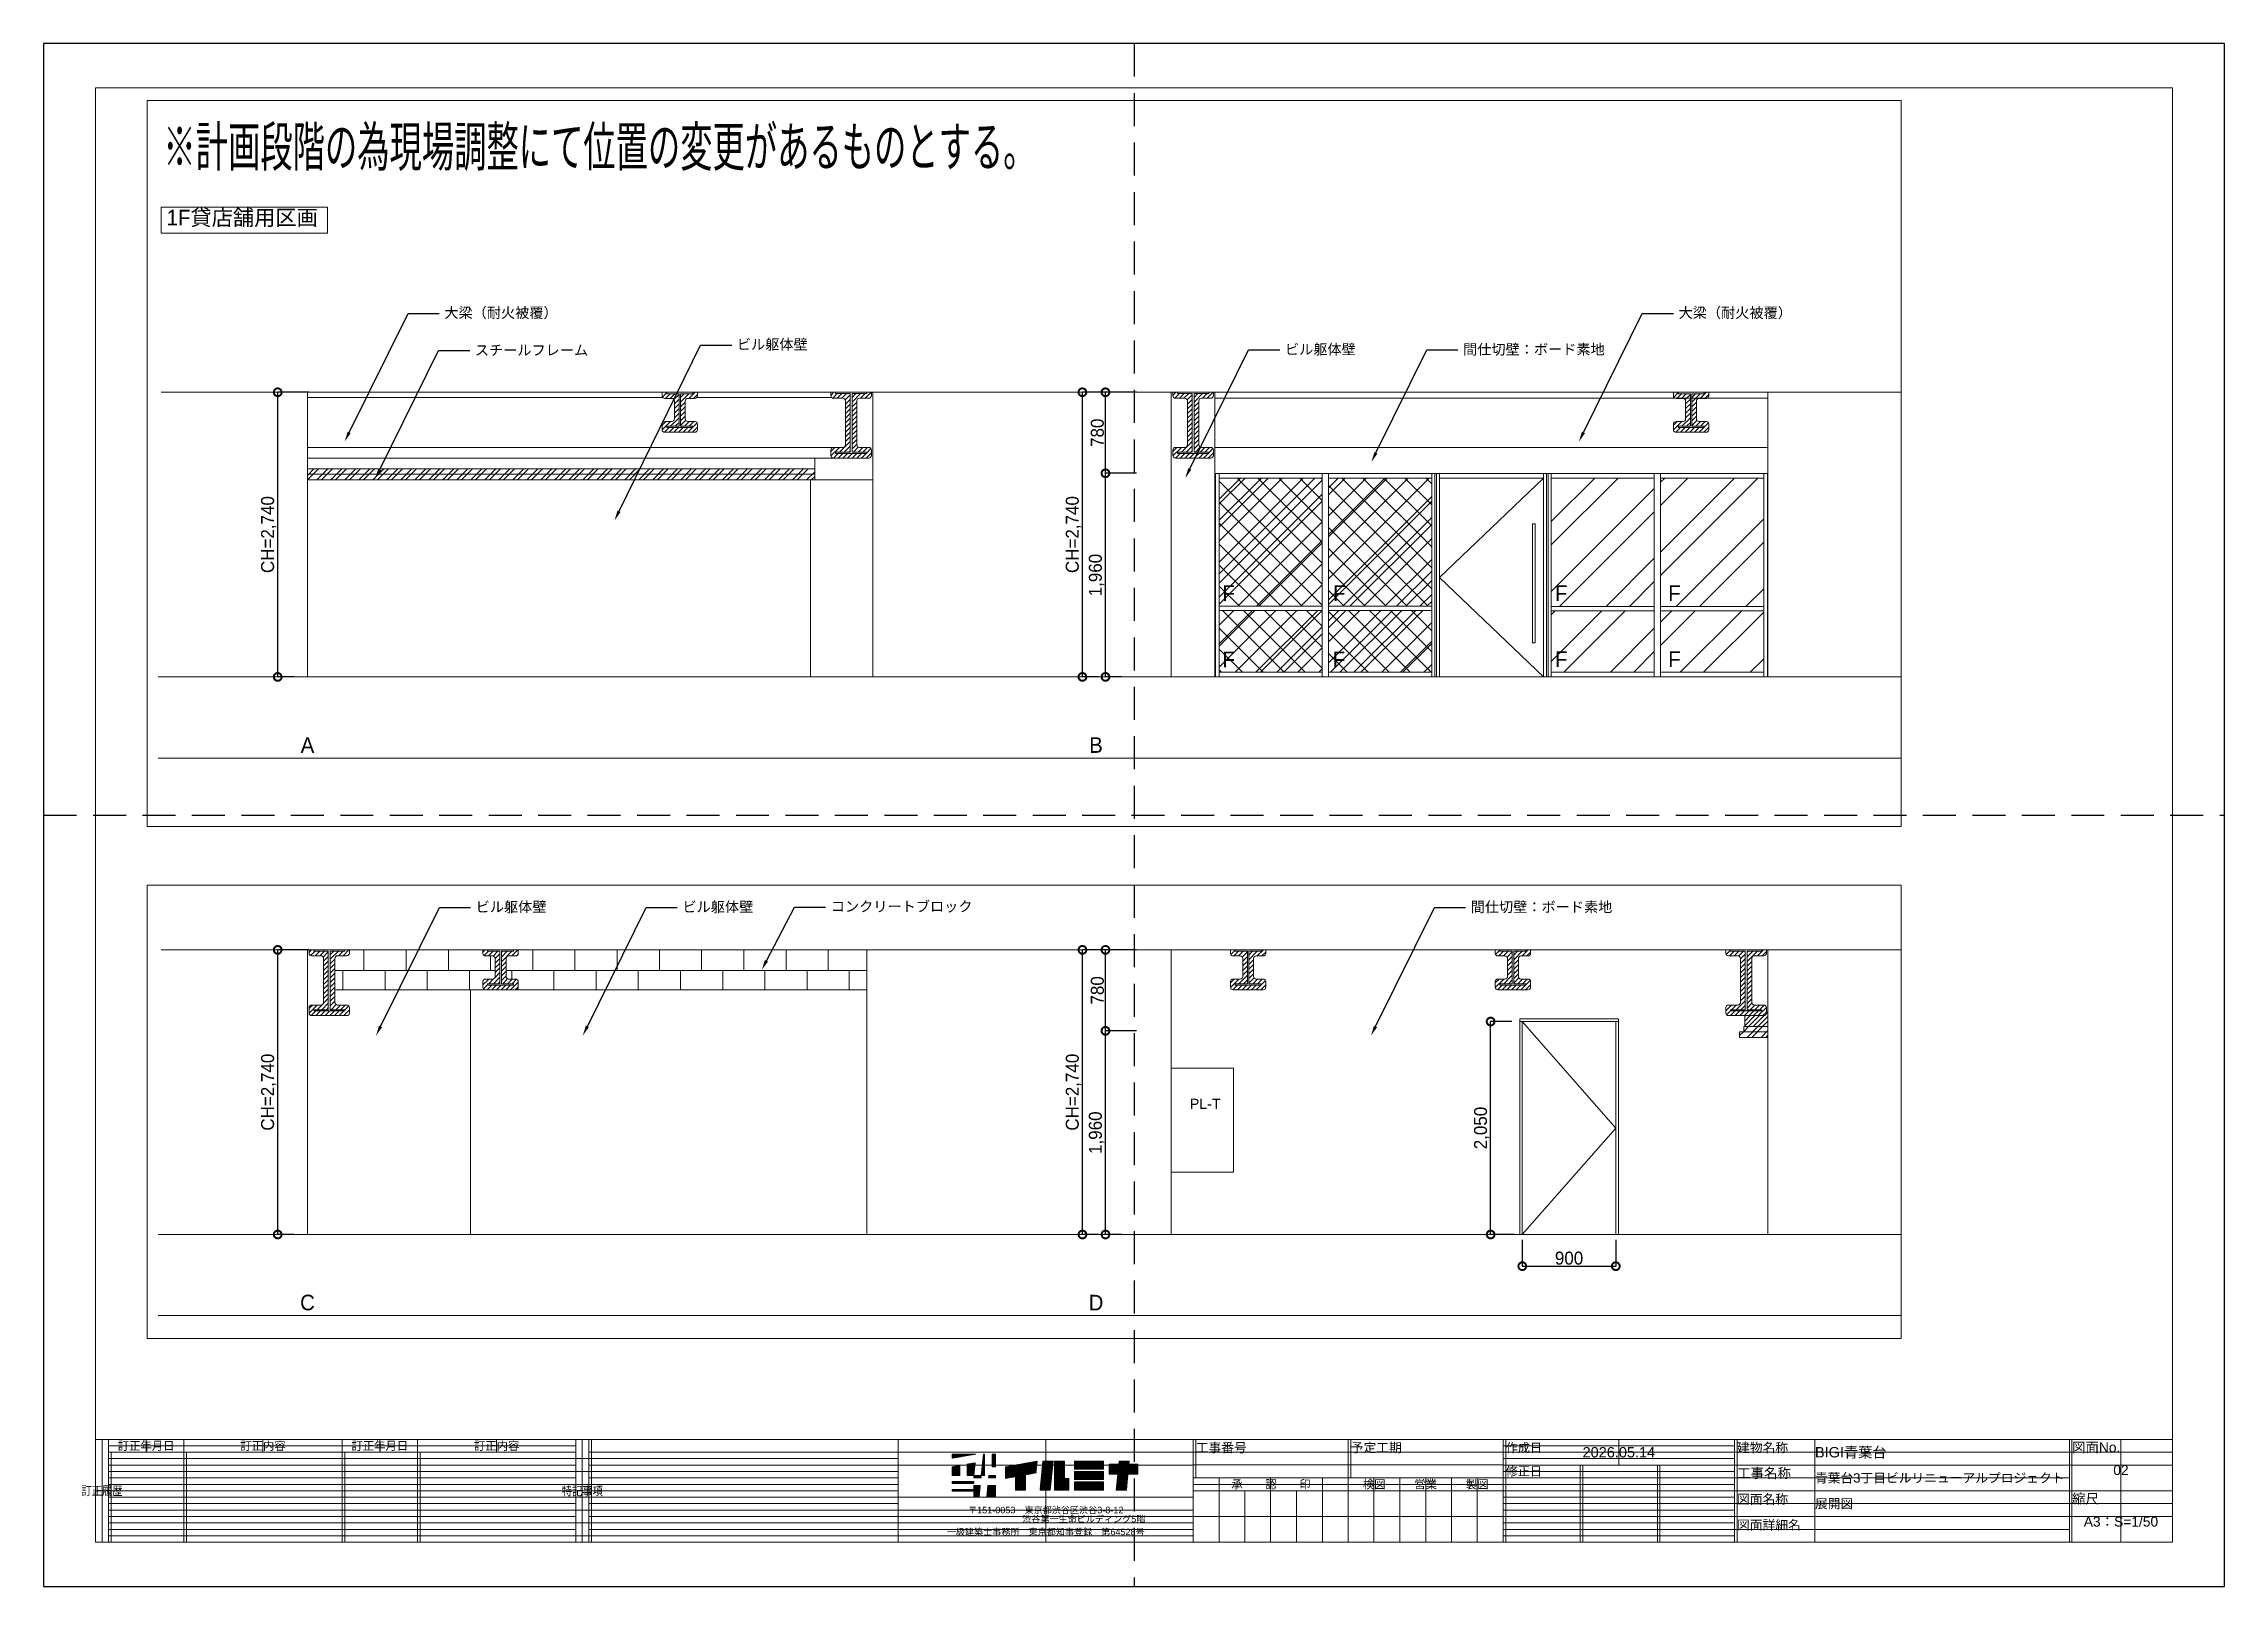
# Paper-space layout '展開図' of a CAD drawing. Header units: millimetres. Extents: x 0 to 420, y 0 to 297.
# The model-space entities are those that its viewports show. They can reach past a viewport. Long polylines and large blocks are cut down to what shows.
import ezdxf
from ezdxf import colors
from ezdxf.entities.mleader import LeaderData, LeaderLine
from ezdxf.enums import TextEntityAlignment as Align
from ezdxf.math import Vec2, Vec3

# ---------------------------------------------------------------- set-up
doc = ezdxf.new("R2010")
doc.units = ezdxf.units.MM
for name, pattern in [('ACAD_ISO04W100', [30, 24, -3, 0, -3]), ('CENTER', [10.6, 7, -1.2, 1.2, -1.2]), ('DASHED2', [9.525, 6.35, -3.175])]:
    doc.linetypes.add(name, pattern=pattern)
doc.layers.get('Defpoints').update_dxf_attribs({"color": 252})
for name, color, linetype, lineweight in [('0-0 図面枠', 7, 'Continuous', 18), ('1-19 ハッチ', 7, 'Continuous', 5), ('2-5 展開図', 2, 'Continuous', 13), ('レイヤー 1', 7, 'Continuous', 0)]:
    doc.layers.add(name, color=color, linetype=linetype, lineweight=lineweight)
doc.layers.add('0-2 補助線', color=252, linetype='Continuous', lineweight=15, plot=False)
doc.layers.add('layer0', color=7, linetype='Continuous')
doc.styles.add('MS Gothic', font='MS Gothic.ttf', dxfattribs={"height": 1})
doc.styles.add('MSPゴシック', font='MS PGothic.ttf')
doc.styles.get("Standard").update_dxf_attribs({"font": 'arial.ttf'})
doc.styles.add('TATEGAKI', font='txt', dxfattribs={"bigfont": 'bigfont.shx'})
doc.dimstyles.new('YS50S', dxfattribs={"dimscale": 50, "dimtxt": 2.5, "dimasz": 3, "dimexe": 0, "dimexo": 1, "dimgap": 0.3, "dimtad": 1, "dimdec": 3, "dimdsep": 46, "dimlunit": 6, "dimtxsty": 'MSPゴシック', "dimblk": 'DOTSMALL', "dimcen": -3, "dimclrd": 140, "dimclre": 8, "dimclrt": 256, "dimaunit": 1, "dimazin": 0, "dimtfac": 1, "dimtdec": 3, "dimtmove": 2, "dimatfit": 3, "dimldrblk": 'DOTSMALL', "dimfxl": 6, "dimfxlon": 1, "dimtolj": 1, "dimtzin": 0, "dimarcsym": 0})

psp = doc.layouts.new('展開図')

# ---------------------------------------------------------------- texts
at = {"layer": '0-0 図面枠'}
for s, p in [('訂正年月日', (19.75, 27.06)), ('訂正内容', (42.25, 27.06)), ('訂正年月日', (64.75, 27.06)), ('訂正内容', (87.25, 27.06)), ('承\u3000\u3000認\u3000\u3000印', (236.39, 19.64)), ('検図', (256.25, 19.64)), ('営業', (266.18, 19.64)), ('製図', (276.1, 19.64))]:
    psp.add_text(s, height=1.6, dxfattribs=at).set_placement(p, align=Align.MIDDLE_CENTER)
for s, height, p in [('工事番号', 1.8, (221.9, 25.82)), ('予定工期', 1.8, (251.75, 25.82)), ('作成日', 1.7, (281.6, 25.82)), ('建物名称', 1.8, (326.15, 25.82)), ('図面No.', 1.9, (390.65, 25.82)), ('工事名称', 1.9, (326.15, 20.85)), ('図面名称', 1.8, (326.15, 15.89)), ('縮尺', 1.9, (390.65, 15.93)), ('図面詳細名', 1.8, (326.15, 10.92))]:
    psp.add_text(s, height=height, dxfattribs=at).set_placement(p)
at = {"layer": '0-0 図面枠', "color": 4}
psp.add_text('2026.05.14', height=2, dxfattribs=at).set_placement((303.38, 25.82), align=Align.MIDDLE)
for s, height, p in [('BIGI青葉台', 2, (341.15, 25.82)), ('青葉台3丁目ビルリニューアルプロジェクト', 1.8, (341.15, 20.88)), ('展開図', 1.8, (341.15, 15.93))]:
    psp.add_text(s, height=height, dxfattribs=at).set_placement(p, align=Align.MIDDLE_LEFT)
at = {"layer": '0-0 図面枠'}
psp.add_text('修正日', height=1.7, dxfattribs=at).set_placement((281.6, 22.15), align=Align.MIDDLE_LEFT)
at = {"layer": '0-0 図面枠', "color": 4}
for s, p in [('02', (400.08, 23.34)), ('A3：S=1/50', (400.08, 13.41))]:
    psp.add_text(s, height=1.9, dxfattribs=at).set_placement(p, align=Align.TOP_CENTER)
at = {"layer": '0-0 図面枠', "style": 'TATEGAKI'}
for s, p in [('訂正履歴', (11.25, 18.4)), ('特記事項', (103.75, 18.4))]:
    psp.add_text(s, height=1.8, dxfattribs=at).set_placement(p, align=Align.MIDDLE)
at = {"layer": '0-0 図面枠', "color": 4}
for s, p in [('〒151-0053\u3000東京都渋谷区渋谷3-8-12', (193, 14.69)), ('渋谷第一生命ビルディング5階', (200.33, 12.96)), ('一級建築士事務所\u3000東京都知事登録\u3000第64528号', (193, 10.49))]:
    psp.add_text(s, height=1.25, dxfattribs=at).set_placement(p, align=Align.MIDDLE_CENTER)

msp = doc.modelspace()

# ---------------------------------------------------------------- texts
at = {"layer": '2-5 展開図', "transparency": 33554687, "char_height": 150, "line_spacing_factor": 0.999868, "style": 'MSPゴシック'}
for s, width, insert, attachment_point in [('1F貸店舗用区画', 2539.81287, (98073.975, 27765.5124), 1), ('F', 240.815821, (108301.721, 24074.8072), 5), ('F', 240.815821, (109366.5721, 24074.8072), 5), ('F', 240.815821, (111503.7418, 24074.8072), 5), ('F', 240.815821, (112593.878, 24074.8072), 5), ('F', 240.815821, (108301.721, 23437.3072), 5), ('F', 240.815821, (109364.221, 23437.3072), 5), ('F', 240.815821, (111503.7418, 23440.1773), 5), ('F', 240.815821, (112593.878, 23440.1773), 5), ('A', 240.815821, (99430.5853, 22613.0563), 5), ('B', 240.815821, (107023.8993, 22613.0563), 5), ('C', 240.815821, (99430.5853, 16717.4214), 5), ('D', 240.815821, (107023.8993, 16717.4214), 5)]:
    msp.add_mtext_dynamic_manual_height_columns(s, width=width, gutter_width=487.1287, heights=[0], dxfattribs=dict(at, insert=insert, attachment_point=attachment_point))
at = {"layer": '2-5 展開図', "linetype": 'DASHED2', "ltscale": 20, "insert": (107927.7111, 18679.9653), "char_height": 97.42573, "attachment_point": 1}
msp.add_mtext_dynamic_manual_height_columns('PL-T', width=418.335359, gutter_width=487.1287, heights=[0], dxfattribs=at)
at = {"layer": 'layer0', "color": 12, "linetype": 'Continuous', "true_color": 0xbf0000, "style": 'MS Gothic', "width": 0.599053}
msp.add_text('※計画段階の為現場調整にて位置の変更があるものとする。', height=380.64439, dxfattribs=at).set_placement((98043.5065, 28184.031))

# ---------------------------------------------------------------- blocks, each defined once
blk = doc.blocks.new('_DotSmall')
at = {"color": 0, "linetype": 'ByBlock', "const_width": 0.5}
blk.add_lwpolyline([(-0.0625, 0, 1), (0.0625, 0, 1)], format="xyb", close=True, dxfattribs=at)
blk = doc.blocks.new('*D59')
at = {"layer": '2-5 展開図', "color": 8, "lineweight": -2, "transparency": 16777216}
for p, q in [((107193, 26009), (106893, 26009)), ((107047, 23269), (106893, 23269))]:
    blk.add_line(p, q, dxfattribs=at)
at = {"layer": '2-5 展開図', "lineweight": -2, "transparency": 16777216}
blk.add_line((106893, 23269), (106893, 26009), dxfattribs=at)
at = {"layer": 'Defpoints', "color": 0, "transparency": 16777216}
for p in [(106893, 26009), (107477, 26009), (107097, 23269)]:
    blk.add_point(p, dxfattribs=at)
at = {"layer": '2-5 展開図', "lineweight": -2, "transparency": 16777216, "xscale": 150, "yscale": 150, "zscale": 150}
for p, rotation in [((106893, 26009), 90), ((106893, 23269), 270)]:
    blk.add_blockref('_DotSmall', p, dxfattribs=dict(at, rotation=rotation))
at = {"layer": '2-5 展開図', "transparency": 16777216, "insert": (106807, 24639), "char_height": 125, "attachment_point": 5, "rotation": 90, "style": 'MSPゴシック'}
blk.add_mtext('\\A1;CH=2,740', dxfattribs=at)
blk = doc.blocks.new('*D60')
at = {"layer": '2-5 展開図', "color": 8, "lineweight": -2, "transparency": 16777216}
for p, q in [((107415, 25229), (107115, 25229)), ((107269, 23269), (107115, 23269))]:
    blk.add_line(p, q, dxfattribs=at)
at = {"layer": '2-5 展開図', "lineweight": -2, "transparency": 16777216}
blk.add_line((107115, 23269), (107115, 25229), dxfattribs=at)
at = {"layer": 'Defpoints', "color": 0, "transparency": 16777216}
for p in [(107115, 25229), (107699, 25229), (107319, 23269)]:
    blk.add_point(p, dxfattribs=at)
at = {"layer": '2-5 展開図', "lineweight": -2, "transparency": 16777216, "xscale": 150, "yscale": 150, "zscale": 150}
for p, rotation in [((107115, 25229), 90), ((107115, 23269), 270)]:
    blk.add_blockref('_DotSmall', p, dxfattribs=dict(at, rotation=rotation))
at = {"layer": '2-5 展開図', "transparency": 16777216, "insert": (107029, 24249), "char_height": 125, "attachment_point": 5, "rotation": 90, "style": 'MSPゴシック'}
blk.add_mtext('\\A1;1,960', dxfattribs=at)
blk = doc.blocks.new('*D61')
at = {"layer": '2-5 展開図', "color": 8, "lineweight": -2, "transparency": 16777216}
for p, q in [((107415, 26009), (107115, 26009)), ((107269, 25229), (107115, 25229))]:
    blk.add_line(p, q, dxfattribs=at)
at = {"layer": '2-5 展開図', "lineweight": -2, "transparency": 16777216}
blk.add_line((107115, 25229), (107115, 26009), dxfattribs=at)
at = {"layer": 'Defpoints', "color": 0, "transparency": 16777216}
for p in [(107115, 26009), (107699, 26009), (107319, 25229)]:
    blk.add_point(p, dxfattribs=at)
at = {"layer": '2-5 展開図', "lineweight": -2, "transparency": 16777216, "xscale": 150, "yscale": 150, "zscale": 150}
for p, rotation in [((107115, 26009), 90), ((107115, 25229), 270)]:
    blk.add_blockref('_DotSmall', p, dxfattribs=dict(at, rotation=rotation))
at = {"layer": '2-5 展開図', "transparency": 16777216, "insert": (107037, 25619), "char_height": 125, "attachment_point": 5, "rotation": 90, "style": 'MSPゴシック'}
blk.add_mtext('\\A1;780', dxfattribs=at)
blk = doc.blocks.new('*D62')
at = {"layer": '2-5 展開図', "color": 8, "lineweight": -2, "transparency": 16777216}
for p, q in [((99444, 26009), (99144, 26009)), ((99299, 23269), (99144, 23269))]:
    blk.add_line(p, q, dxfattribs=at)
at = {"layer": '2-5 展開図', "lineweight": -2, "transparency": 16777216}
blk.add_line((99144, 23269), (99144, 26009), dxfattribs=at)
at = {"layer": 'Defpoints', "color": 0, "transparency": 16777216}
for p in [(99144, 26009), (99728, 26009), (99349, 23269)]:
    blk.add_point(p, dxfattribs=at)
at = {"layer": '2-5 展開図', "lineweight": -2, "transparency": 16777216, "xscale": 150, "yscale": 150, "zscale": 150}
for p, rotation in [((99144, 26009), 90), ((99144, 23269), 270)]:
    blk.add_blockref('_DotSmall', p, dxfattribs=dict(at, rotation=rotation))
at = {"layer": '2-5 展開図', "transparency": 16777216, "insert": (99058, 24639), "char_height": 125, "attachment_point": 5, "rotation": 90, "style": 'MSPゴシック'}
blk.add_mtext('\\A1;CH=2,740', dxfattribs=at)
blk = doc.blocks.new('*D64')
at = {"layer": '2-5 展開図', "color": 8, "lineweight": -2, "transparency": 16777216}
for p, q in [((107193, 20113), (106893, 20113)), ((107047, 17373), (106893, 17373))]:
    blk.add_line(p, q, dxfattribs=at)
at = {"layer": '2-5 展開図', "lineweight": -2, "transparency": 16777216}
blk.add_line((106893, 17373), (106893, 20113), dxfattribs=at)
at = {"layer": 'Defpoints', "color": 0, "transparency": 16777216}
for p in [(106893, 20113), (107477, 20113), (107097, 17373)]:
    blk.add_point(p, dxfattribs=at)
at = {"layer": '2-5 展開図', "lineweight": -2, "transparency": 16777216, "xscale": 150, "yscale": 150, "zscale": 150}
for p, rotation in [((106893, 20113), 90), ((106893, 17373), 270)]:
    blk.add_blockref('_DotSmall', p, dxfattribs=dict(at, rotation=rotation))
at = {"layer": '2-5 展開図', "transparency": 16777216, "insert": (106807, 18743), "char_height": 125, "attachment_point": 5, "rotation": 90, "style": 'MSPゴシック'}
blk.add_mtext('\\A1;CH=2,740', dxfattribs=at)
blk = doc.blocks.new('*D65')
at = {"layer": '2-5 展開図', "color": 8, "lineweight": -2, "transparency": 16777216}
for p, q in [((107415, 19333), (107115, 19333)), ((107269, 17373), (107115, 17373))]:
    blk.add_line(p, q, dxfattribs=at)
at = {"layer": '2-5 展開図', "lineweight": -2, "transparency": 16777216}
blk.add_line((107115, 17373), (107115, 19333), dxfattribs=at)
at = {"layer": 'Defpoints', "color": 0, "transparency": 16777216}
for p in [(107115, 19333), (107699, 19333), (107319, 17373)]:
    blk.add_point(p, dxfattribs=at)
at = {"layer": '2-5 展開図', "lineweight": -2, "transparency": 16777216, "xscale": 150, "yscale": 150, "zscale": 150}
for p, rotation in [((107115, 19333), 90), ((107115, 17373), 270)]:
    blk.add_blockref('_DotSmall', p, dxfattribs=dict(at, rotation=rotation))
at = {"layer": '2-5 展開図', "transparency": 16777216, "insert": (107029, 18353), "char_height": 125, "attachment_point": 5, "rotation": 90, "style": 'MSPゴシック'}
blk.add_mtext('\\A1;1,960', dxfattribs=at)
blk = doc.blocks.new('*D66')
at = {"layer": '2-5 展開図', "color": 8, "lineweight": -2, "transparency": 16777216}
for p, q in [((107415, 20113), (107115, 20113)), ((107269, 19333), (107115, 19333))]:
    blk.add_line(p, q, dxfattribs=at)
at = {"layer": '2-5 展開図', "lineweight": -2, "transparency": 16777216}
blk.add_line((107115, 19333), (107115, 20113), dxfattribs=at)
at = {"layer": 'Defpoints', "color": 0, "transparency": 16777216}
for p in [(107115, 20113), (107699, 20113), (107319, 19333)]:
    blk.add_point(p, dxfattribs=at)
at = {"layer": '2-5 展開図', "lineweight": -2, "transparency": 16777216, "xscale": 150, "yscale": 150, "zscale": 150}
for p, rotation in [((107115, 20113), 90), ((107115, 19333), 270)]:
    blk.add_blockref('_DotSmall', p, dxfattribs=dict(at, rotation=rotation))
at = {"layer": '2-5 展開図', "transparency": 16777216, "insert": (107037, 19723), "char_height": 125, "attachment_point": 5, "rotation": 90, "style": 'MSPゴシック'}
blk.add_mtext('\\A1;780', dxfattribs=at)
blk = doc.blocks.new('*D63')
at = {"layer": '2-5 展開図', "color": 8, "lineweight": -2, "transparency": 16777216}
for p, q in [((99444, 20113), (99144, 20113)), ((99299, 17373), (99144, 17373))]:
    blk.add_line(p, q, dxfattribs=at)
at = {"layer": '2-5 展開図', "lineweight": -2, "transparency": 16777216}
blk.add_line((99144, 17373), (99144, 20113), dxfattribs=at)
at = {"layer": 'Defpoints', "color": 0, "transparency": 16777216}
for p in [(99144, 20113), (99728, 20113), (99349, 17373)]:
    blk.add_point(p, dxfattribs=at)
at = {"layer": '2-5 展開図', "lineweight": -2, "transparency": 16777216, "xscale": 150, "yscale": 150, "zscale": 150}
for p, rotation in [((99144, 20113), 90), ((99144, 17373), 270)]:
    blk.add_blockref('_DotSmall', p, dxfattribs=dict(at, rotation=rotation))
at = {"layer": '2-5 展開図', "transparency": 16777216, "insert": (99058, 18743), "char_height": 125, "attachment_point": 5, "rotation": 90, "style": 'MSPゴシック'}
blk.add_mtext('\\A1;CH=2,740', dxfattribs=at)
blk = doc.blocks.new('*D67')
at = {"layer": '2-5 展開図', "color": 8, "lineweight": -2, "transparency": 16777216}
for p, q in [((111029, 19423), (110824, 19423)), ((111054, 17373), (110824, 17373))]:
    blk.add_line(p, q, dxfattribs=at)
at = {"layer": '2-5 展開図', "lineweight": -2, "transparency": 16777216}
blk.add_line((110824, 17373), (110824, 19423), dxfattribs=at)
at = {"layer": 'Defpoints', "color": 0, "transparency": 16777216}
for p in [(110824, 19423), (111079, 19423), (111104, 17373)]:
    blk.add_point(p, dxfattribs=at)
at = {"layer": '2-5 展開図', "lineweight": -2, "transparency": 16777216, "xscale": 150, "yscale": 150, "zscale": 150}
for p, rotation in [((110824, 19423), 90), ((110824, 17373), 270)]:
    blk.add_blockref('_DotSmall', p, dxfattribs=dict(at, rotation=rotation))
at = {"layer": '2-5 展開図', "transparency": 16777216, "insert": (110738, 18398), "char_height": 125, "attachment_point": 5, "rotation": 90, "style": 'MSPゴシック'}
blk.add_mtext('\\A1;2,050', dxfattribs=at)
blk = doc.blocks.new('*D68')
at = {"layer": '2-5 展開図', "color": 8, "lineweight": -2, "transparency": 16777216}
for p, q in [((111129, 17323), (111129, 17068)), ((112029, 17323), (112029, 17068))]:
    blk.add_line(p, q, dxfattribs=at)
at = {"layer": '2-5 展開図', "lineweight": -2, "transparency": 16777216}
blk.add_line((111129, 17068), (112029, 17068), dxfattribs=at)
at = {"layer": 'Defpoints', "color": 0, "transparency": 16777216}
for p in [(111129, 17373), (112029, 17373), (112029, 17068)]:
    blk.add_point(p, dxfattribs=at)
at = {"layer": '2-5 展開図', "lineweight": -2, "transparency": 16777216, "xscale": 150, "yscale": 150, "zscale": 150}
for p, rotation in [((111129, 17068), 179.9999999987494), ((112029, 17068), 359.9999999987494)]:
    blk.add_blockref('_DotSmall', p, dxfattribs=dict(at, rotation=rotation))
at = {"layer": '2-5 展開図', "transparency": 16777216, "insert": (111579, 17145), "char_height": 125, "attachment_point": 5, "rotation": 360, "style": 'MSPゴシック'}
blk.add_mtext('\\A1;900', dxfattribs=at)

# ---------------------------------------------------------------- dimensions: what is measured, and where the dimension line sits
at = {"layer": '2-5 展開図', "transparency": 33554687}
for base, p1, p2, picture, middle in [((99144.4422, 26008.5733), (99348.6481, 23268.5733), (99728.1973, 26008.5733), '*D62', (99058.4194, 24638.5733)), ((106893.247, 26008.5733), (107097.4529, 23268.5733), (107477.0021, 26008.5733), '*D59', (106807.2242, 24638.5733)), ((99144.4422, 20112.9384), (99348.6481, 17372.9384), (99728.1973, 20112.9384), '*D63', (99058.4194, 18742.9384)), ((106893.247, 20112.9384), (107097.4529, 17372.9384), (107477.0021, 20112.9384), '*D64', (106807.2242, 18742.9384))]:
    dim = msp.add_linear_dim(base=base, p1=p1, p2=p2, angle=90, text='CH=<>', dimstyle='YS50S', override={"dimpost": '\\X', "dimtxsty": 'MSPゴシック', "dimclrd": 256, "dimtfill": 0, "dimtfillclr": 0}, dxfattribs=at)
    dim.commit()
    dim.dimension.update_dxf_attribs({"geometry": picture, "text_midpoint": middle})
for base, p1, p2, angle, override, picture, middle in [((107114.875, 26008.5733), (107319.0809, 25228.5733), (107698.6301, 26008.5733), 90, {"dimpost": '\\X', "dimtxsty": 'MSPゴシック', "dimclrd": 256, "dimtfill": 0, "dimtfillclr": 0}, '*D61', (107037.375, 25618.5733)), ((107114.875, 25228.5733), (107319.0809, 23268.5733), (107698.6301, 25228.5733), 90, {"dimpost": '\\X', "dimtxsty": 'MSPゴシック', "dimclrd": 256, "dimtfill": 0, "dimtfillclr": 0}, '*D60', (107028.8522, 24248.5733)), ((107114.875, 20112.9384), (107319.0809, 19332.9384), (107698.6301, 20112.9384), 90, {"dimpost": '\\X', "dimtxsty": 'MSPゴシック', "dimclrd": 256, "dimtfill": 0, "dimtfillclr": 0}, '*D66', (107037.375, 19722.9384)), ((107114.875, 19332.9384), (107319.0809, 17372.9384), (107698.6301, 19332.9384), 90, {"dimpost": '\\X', "dimtxsty": 'MSPゴシック', "dimclrd": 256, "dimtfill": 0, "dimtfillclr": 0}, '*D65', (107028.8522, 18352.9384)), ((110823.9907, 19422.9384), (111103.9907, 17372.9384), (111078.9907, 19422.9384), 270, {"dimpost": '\\X', "dimclrd": 256}, '*D67', (110737.968, 18397.9384)), ((112028.9907, 17067.9384), (111128.9907, 17372.9384), (112028.9907, 17372.9384), 180, {"dimpost": '\\X', "dimclrd": 256}, '*D68', (111578.9907, 17145.4384))]:
    dim = msp.add_linear_dim(base=base, p1=p1, p2=p2, angle=angle, dimstyle='YS50S', override=override, dxfattribs=at)
    dim.commit()
    dim.dimension.update_dxf_attribs({"geometry": picture, "text_midpoint": middle})

# ---------------------------------------------------------------- hatches: boundary and pattern name
at = {"layer": '1-19 ハッチ', "transparency": 33554661}
h = msp.add_hatch(dxfattribs=at)
h.set_pattern_fill('ANSI31', color=256, scale=10)
h.set_pattern_definition([(45, (18141.305, 75241.78), (-22.45064, 22.45064), [])])
h.paths.add_polyline_path([(103008.3796, 25994.5733), (102890.3796, 25994.5733), (102890.3796, 26008.5733), (102845.3796, 26008.5733), (102845.3796, 25974.5733, 0.4142135624), (102870.3796, 25949.5733), (102938.3796, 25949.5733, -0.4142135624), (102963.3796, 25924.5733), (102963.3796, 25752.5733, -0.4142135624), (102938.3796, 25727.5733), (102870.3796, 25727.5733, 0.4142135624), (102845.3796, 25702.5733), (102845.3796, 25648.5733, 0.4142135624), (102870.3796, 25623.5733), (103160.3796, 25623.5733, 0.4142135624), (103185.3796, 25648.5733), (103185.3796, 25702.5733, 0.4142135624), (103160.3796, 25727.5733), (103092.3796, 25727.5733, -0.4142135624), (103067.3796, 25752.5733), (103067.3796, 25924.5733, -0.4142135624), (103092.3796, 25949.5733), (103160.3796, 25949.5733, 0.4142135624), (103185.3796, 25974.5733), (103185.3796, 26008.5733), (103140.3796, 26008.5733), (103140.3796, 25994.5733), (103022.3796, 25994.5733), (103022.3796, 25682.5733), (103140.3796, 25682.5733), (103140.3796, 25668.5733), (102890.3796, 25668.5733), (102890.3796, 25682.5733), (103008.3796, 25682.5733)])
h = msp.add_hatch(dxfattribs=at)
h.set_pattern_fill('ANSI31', color=256, scale=10)
h.set_pattern_definition([(45, (21458.73, 75426.272), (-22.45064, 22.45064), [])])
h.paths.add_polyline_path([(104745.3796, 25477.5733, -0.4142135624), (104720.3796, 25502.5733), (104720.3796, 25926.5733, -0.4142135624), (104745.3796, 25951.5733), (104835.3796, 25951.5733, 0.4142135624), (104860.3796, 25976.5733), (104860.3796, 26008.5733), (104815.3796, 26008.5733), (104815.3796, 25996.5733), (104675.3796, 25996.5733), (104675.3796, 25432.5733), (104815.3796, 25432.5733), (104815.3796, 25420.5733), (104515.3796, 25420.5733), (104515.3796, 25432.5733), (104655.3796, 25432.5733), (104655.3796, 25996.5733), (104515.3796, 25996.5733), (104470.3796, 26008.5733), (104470.3796, 25976.5733, 0.4142135624), (104495.3796, 25951.5733), (104585.3796, 25951.5733, -0.4142135624), (104610.3796, 25926.5733), (104610.3796, 25502.5733, -0.4142135624), (104585.3796, 25477.5733), (104495.3796, 25477.5733, 0.4142135624), (104470.3796, 25452.5733), (104470.3796, 25400.5733, 0.4142135624), (104495.3796, 25375.5733), (104835.3796, 25375.5733, 0.4142135624), (104860.3796, 25400.5733), (104860.3796, 25452.5733, 0.4142135624), (104835.3796, 25477.5733)])
h = msp.add_hatch(dxfattribs=at)
h.set_pattern_fill('ANSI31', color=256, scale=10)
h.set_pattern_definition([(45, (24752.342, 75426.272), (-22.45064, 22.45064), [])])
h.paths.add_polyline_path([(108038.9907, 25477.5733, -0.4142135624), (108013.9907, 25502.5733), (108013.9907, 25926.5733, -0.4142135624), (108038.9907, 25951.5733), (108128.9907, 25951.5733, 0.4142135624), (108153.9907, 25976.5733), (108153.9907, 26008.5733), (108108.9907, 26008.5733), (108108.9907, 25996.5733), (107968.9907, 25996.5733), (107968.9907, 25432.5733), (108108.9907, 25432.5733), (108108.9907, 25420.5733), (107808.9907, 25420.5733), (107808.9907, 25432.5733), (107948.9907, 25432.5733), (107948.9907, 25996.5733), (107808.9907, 25996.5733), (107808.9907, 26008.5733), (107763.9907, 26008.5733), (107763.9907, 25976.5733, 0.4142135624), (107788.9907, 25951.5733), (107878.9907, 25951.5733, -0.4142135624), (107903.9907, 25926.5733), (107903.9907, 25502.5733, -0.4142135624), (107878.9907, 25477.5733), (107788.9907, 25477.5733, 0.4142135624), (107763.9907, 25452.5733), (107763.9907, 25400.5733, 0.4142135624), (107788.9907, 25375.5733), (108128.9907, 25375.5733, 0.4142135624), (108153.9907, 25400.5733), (108153.9907, 25452.5733, 0.4142135624), (108128.9907, 25477.5733)])
h = msp.add_hatch(dxfattribs=at)
h.set_pattern_fill('ANSI31', color=256, scale=10)
h.set_pattern_definition([(45, (27879.916, 75241.78), (-22.45064, 22.45064), [])])
h.paths.add_polyline_path([(112746.9907, 25994.5733), (112628.9907, 25994.5733), (112628.9907, 26008.5733), (112583.9907, 26008.5733), (112583.9907, 25974.5733, 0.4142135624), (112608.9907, 25949.5733), (112676.9907, 25949.5733, -0.4142135624), (112701.9907, 25924.5733), (112701.9907, 25752.5733, -0.4142135624), (112676.9907, 25727.5733), (112608.9907, 25727.5733, 0.4142135624), (112583.9907, 25702.5733), (112583.9907, 25648.5733, 0.4142135624), (112608.9907, 25623.5733), (112898.9907, 25623.5733, 0.4142135624), (112923.9907, 25648.5733), (112923.9907, 25702.5733, 0.4142135624), (112898.9907, 25727.5733), (112830.9907, 25727.5733, -0.4142135624), (112805.9907, 25752.5733), (112805.9907, 25924.5733, -0.4142135624), (112830.9907, 25949.5733), (112898.9907, 25949.5733, 0.4142135624), (112923.9907, 25974.5733), (112923.9907, 26008.5733), (112878.9907, 26008.5733), (112878.9907, 25994.5733), (112760.9907, 25994.5733), (112760.9907, 25682.5733), (112878.9907, 25682.5733), (112878.9907, 25668.5733), (112628.9907, 25668.5733), (112628.9907, 25682.5733), (112746.9907, 25682.5733)])
h = msp.add_hatch(dxfattribs=at)
h.set_pattern_fill('ANSI32', color=256, scale=10)
h.paths.add_polyline_path([(104315.3796, 25270.5733), (99430.3796, 25270.5733), (99430.3796, 25220.5733), (104315.3796, 25220.5733)])
h.paths.add_polyline_path([(104315.3796, 25220.5733), (99430.3796, 25220.5733), (99430.3796, 25165.5733), (104315.3796, 25165.5733)])
h = msp.add_hatch(dxfattribs=at)
h.set_pattern_fill('ANSI31', color=256, scale=10)
h.set_pattern_definition([(45, (21458.73, 69530.637), (-22.45064, 22.45064), [])])
h.paths.add_polyline_path([(99470.3796, 19581.9384, 0.4142135624), (99445.3796, 19556.9384), (99445.3796, 19504.9384, 0.4142135624), (99470.3796, 19479.9384), (99810.3796, 19479.9384, 0.4142135624), (99835.3796, 19504.9384), (99835.3796, 19556.9384, 0.4142135624), (99810.3796, 19581.9384), (99720.3796, 19581.9384, -0.4142135624), (99695.3796, 19606.9384), (99695.3796, 20030.9384, -0.4142135624), (99720.3796, 20055.9384), (99810.3796, 20055.9384, 0.4142135624), (99835.3796, 20080.9384), (99835.3796, 20112.9384), (99790.3796, 20112.9384), (99790.3796, 20100.9384), (99650.3796, 20100.9384), (99650.3796, 19536.9384), (99790.3796, 19536.9384), (99790.3796, 19524.9384), (99490.3796, 19524.9384), (99490.3796, 19536.9384), (99630.3796, 19536.9384), (99630.3796, 20100.9384), (99490.3796, 20100.9384), (99490.3796, 20112.9384), (99445.3796, 20112.9384), (99445.3796, 20080.9384, 0.4142135624), (99470.3796, 20055.9384), (99560.3796, 20055.9384, -0.4142135624), (99585.3796, 20030.9384), (99585.3796, 19606.9384, -0.4142135624), (99560.3796, 19581.9384)])
h = msp.add_hatch(dxfattribs=at)
h.set_pattern_fill('ANSI31', color=256, scale=10)
h.set_pattern_definition([(45, (18141.305, 69346.145), (-22.45064, 22.45064), [])])
h.paths.add_polyline_path([(101297.3796, 19786.9384), (101415.3796, 19786.9384), (101415.3796, 19772.9384), (101165.3796, 19772.9384), (101165.3796, 19786.9384), (101283.3796, 19786.9384), (101283.3796, 20098.9384), (101165.3796, 20098.9384), (101165.3796, 20112.9384), (101120.3796, 20112.9384), (101120.3796, 20078.9384, 0.4142135624), (101145.3796, 20053.9384), (101213.3796, 20053.9384, -0.4142135624), (101238.3796, 20028.9384), (101238.3796, 19856.9384, -0.4142135624), (101213.3796, 19831.9384), (101145.3796, 19831.9384, 0.4142135624), (101120.3796, 19806.9384), (101120.3796, 19752.9384, 0.4142135624), (101145.3796, 19727.9384), (101435.3796, 19727.9384, 0.4142135624), (101460.3796, 19752.9384), (101460.3796, 19806.9384, 0.4142135624), (101435.3796, 19831.9384), (101367.3796, 19831.9384, -0.4142135624), (101342.3796, 19856.9384), (101342.3796, 20028.9384, -0.4142135624), (101367.3796, 20053.9384), (101435.3796, 20053.9384, 0.4142135624), (101460.3796, 20078.9384), (101460.3796, 20112.9384), (101415.3796, 20112.9384), (101415.3796, 20098.9384), (101297.3796, 20098.9384)])
h = msp.add_hatch(dxfattribs=at)
h.set_pattern_fill('ANSI31', color=256, scale=10)
h.set_pattern_definition([(45, (27879.916, 69346.145), (-22.45064, 22.45064), [])])
h.paths.add_polyline_path([(108495.9907, 19786.9384), (108613.9907, 19786.9384), (108613.9907, 19772.9384), (108363.9907, 19772.9384), (108363.9907, 19786.9384), (108481.9907, 19786.9384), (108481.9907, 20098.9384), (108363.9907, 20098.9384), (108363.9907, 20112.9384), (108318.9907, 20112.9384), (108318.9907, 20078.9384, 0.4142135624), (108343.9907, 20053.9384), (108411.9907, 20053.9384, -0.4142135624), (108436.9907, 20028.9384), (108436.9907, 19856.9384, -0.4142135624), (108411.9907, 19831.9384), (108343.9907, 19831.9384, 0.4142135624), (108318.9907, 19806.9384), (108318.9907, 19752.9384, 0.4142135624), (108343.9907, 19727.9384), (108633.9907, 19727.9384, 0.4142135624), (108658.9907, 19752.9384), (108658.9907, 19806.9384, 0.4142135624), (108633.9907, 19831.9384), (108565.9907, 19831.9384, -0.4142135624), (108540.9907, 19856.9384), (108540.9907, 20028.9384, -0.4142135624), (108565.9907, 20053.9384), (108633.9907, 20053.9384, 0.4142135624), (108658.9907, 20078.9384), (108658.9907, 20112.9384), (108613.9907, 20112.9384), (108613.9907, 20098.9384), (108495.9907, 20098.9384)])
h = msp.add_hatch(dxfattribs=at)
h.set_pattern_fill('ANSI31', color=256, scale=10)
h.set_pattern_definition([(45, (30429.916, 69346.145), (-22.45064, 22.45064), [])])
h.paths.add_polyline_path([(111045.9907, 19786.9384), (111163.9907, 19786.9384), (111163.9907, 19772.9384), (110913.9907, 19772.9384), (110913.9907, 19786.9384), (111031.9907, 19786.9384), (111031.9907, 20098.9384), (110913.9907, 20098.9384), (110913.9907, 20112.9384), (110868.9907, 20112.9384), (110868.9907, 20078.9384, 0.4142135624), (110893.9907, 20053.9384), (110961.9907, 20053.9384, -0.4142135624), (110986.9907, 20028.9384), (110986.9907, 19856.9384, -0.4142135624), (110961.9907, 19831.9384), (110893.9907, 19831.9384, 0.4142135624), (110868.9907, 19806.9384), (110868.9907, 19752.9384, 0.4142135624), (110893.9907, 19727.9384), (111183.9907, 19727.9384, 0.4142135624), (111208.9907, 19752.9384), (111208.9907, 19806.9384, 0.4142135624), (111183.9907, 19831.9384), (111115.9907, 19831.9384, -0.4142135624), (111090.9907, 19856.9384), (111090.9907, 20028.9384, -0.4142135624), (111115.9907, 20053.9384), (111183.9907, 20053.9384, 0.4142135624), (111208.9907, 20078.9384), (111208.9907, 20112.9384), (111163.9907, 20112.9384), (111163.9907, 20098.9384), (111045.9907, 20098.9384)])
h = msp.add_hatch(dxfattribs=at)
h.set_pattern_fill('ANSI31', color=256, scale=10)
h.set_pattern_definition([(45, (24752.342, 69530.637), (-22.45064, 22.45064), [])])
h.paths.add_polyline_path([(113113.9907, 19581.9384, 0.4142135624), (113088.9907, 19556.9384), (113088.9907, 19504.9384, 0.4142135624), (113113.9907, 19479.9384), (113453.9907, 19479.9384, 0.4142135624), (113478.9907, 19504.9384), (113478.9907, 19556.9384, 0.4142135624), (113453.9907, 19581.9384), (113363.9907, 19581.9384, -0.4142135624), (113338.9907, 19606.9384), (113338.9907, 20030.9384, -0.4142135624), (113363.9907, 20055.9384), (113453.9907, 20055.9384, 0.4142135624), (113478.9907, 20080.9384), (113478.9907, 20112.9384), (113433.9907, 20112.9384), (113433.9907, 20100.9384), (113293.9907, 20100.9384), (113293.9907, 19536.9384), (113433.9907, 19536.9384), (113433.9907, 19524.9384), (113133.9907, 19524.9384), (113133.9907, 19536.9384), (113273.9907, 19536.9384), (113273.9907, 20100.9384), (113133.9907, 20100.9384), (113133.9907, 20112.9384), (113088.9907, 20112.9384), (113088.9907, 20080.9384, 0.4142135624), (113113.9907, 20055.9384), (113203.9907, 20055.9384, -0.4142135624), (113228.9907, 20030.9384), (113228.9907, 19606.9384, -0.4142135624), (113203.9907, 19581.9384)])
h = msp.add_hatch(dxfattribs=at)
h.set_pattern_fill('ANSI31', color=256, scale=10)
h.paths.add_polyline_path([(113493.9907, 19530.9384), (113478.9907, 19530.9384), (113478.9907, 19504.9384, -0.4142135624), (113453.9907, 19479.9384), (113271.6684, 19479.9384), (113271.6684, 19374.9384), (113493.9907, 19374.9384)])
h = msp.add_hatch(dxfattribs=at)
h.set_pattern_fill('ANSI32', color=256, scale=10)
h.paths.add_polyline_path([(113493.9907, 19374.9384), (113261.6684, 19374.9384), (113261.6684, 19324.9384), (113493.9907, 19324.9384)])
h.paths.add_polyline_path([(113493.9907, 19324.9384), (113221.6684, 19324.9384), (113221.6684, 19269.9384), (113493.9907, 19269.9384)])
at = {"layer": '2-5 展開図', "true_color": 0x70cfe3, "transparency": 33554687}
h = msp.add_hatch(dxfattribs=at)
h.set_pattern_fill('ANSI32', color=133, scale=50, angle=180, style=0)
h.set_pattern_definition([(225, (-11522.53, -7464.65), (336.7596, -336.7596), []), (225, (-11747.03, -7464.65), (336.7596, -336.7596), [])])
h.paths.add_polyline_path([(109202.7407, 25183.5733), (108208.9907, 25183.5733), (108208.9907, 23948.5733), (109202.7407, 23948.5733)])
h.paths.add_polyline_path([(110256.4907, 25183.5733), (109262.7407, 25183.5733), (109262.7407, 23948.5733), (110256.4907, 23948.5733)])
h.paths.add_polyline_path([(109202.7407, 23908.5733), (108208.9907, 23908.5733), (108208.9907, 23313.5733), (109202.7407, 23313.5733)])
h.paths.add_polyline_path([(110256.4907, 23908.5733), (109262.7407, 23908.5733), (109262.7407, 23313.5733), (110256.4907, 23313.5733)])
h.paths.add_polyline_path([(112400.2407, 25183.5733), (111406.4907, 25183.5733), (111406.4907, 23946.0733), (112400.2407, 23946.0733)])
h.paths.add_polyline_path([(113453.9907, 25183.5733), (112460.2407, 25183.5733), (112460.2407, 23946.0733), (113453.9907, 23946.0733)])
h.paths.add_polyline_path([(112400.2407, 23906.0733), (111406.4907, 23906.0733), (111406.4907, 23313.5733), (112400.2407, 23313.5733)])
h.paths.add_polyline_path([(113453.9907, 23906.0733), (112460.2407, 23906.0733), (112460.2407, 23313.5733), (113453.9907, 23313.5733)])
h.paths.add_polyline_path([(108198.1699, 23931.6254), (108393.3403, 23931.6254), (108393.3403, 24224.8072), (108198.1699, 24224.8072)], flags=9)
h.paths.add_polyline_path([(109263.021, 23931.6254), (109458.1915, 23931.6254), (109458.1915, 24224.8072), (109263.021, 24224.8072)], flags=9)
h.paths.add_polyline_path([(108198.1699, 23294.1254), (108393.3403, 23294.1254), (108393.3403, 23587.3072), (108198.1699, 23587.3072)], flags=9)
h.paths.add_polyline_path([(109260.6699, 23294.1254), (109455.8403, 23294.1254), (109455.8403, 23587.3072), (109260.6699, 23587.3072)], flags=9)
h.paths.add_polyline_path([(111400.1906, 23931.6254), (111595.3611, 23931.6254), (111595.3611, 24224.8072), (111400.1906, 24224.8072)], flags=9)
h.paths.add_polyline_path([(112490.3269, 23931.6254), (112685.4974, 23931.6254), (112685.4974, 24224.8072), (112490.3269, 24224.8072)], flags=9)
h.paths.add_polyline_path([(111400.1906, 23296.9955), (111595.3611, 23296.9955), (111595.3611, 23590.1773), (111400.1906, 23590.1773)], flags=9)
h.paths.add_polyline_path([(112490.3269, 23296.9955), (112685.4974, 23296.9955), (112685.4974, 23590.1773), (112490.3269, 23590.1773)], flags=9)
at = {"layer": '2-5 展開図'}
h = msp.add_hatch(dxfattribs=at)
h.set_pattern_fill('ANSI37', color=256, scale=45, angle=180, style=0)
h.set_pattern_definition([(225, (-11522.53, -7464.65), (101.02788, -101.02788), []), (315, (-11522.53, -7464.65), (101.02788, 101.02788), [])])
h.paths.add_polyline_path([(109202.7407, 25183.5733), (108208.9907, 25183.5733), (108208.9907, 23948.5733), (109202.7407, 23948.5733)])
h.paths.add_polyline_path([(110256.4907, 25183.5733), (109262.7407, 25183.5733), (109262.7407, 23948.5733), (110256.4907, 23948.5733)])
h.paths.add_polyline_path([(109202.7407, 23908.5733), (108208.9907, 23908.5733), (108208.9907, 23313.5733), (109202.7407, 23313.5733)])
h.paths.add_polyline_path([(110256.4907, 23908.5733), (109262.7407, 23908.5733), (109262.7407, 23313.5733), (110256.4907, 23313.5733)])
h.paths.add_polyline_path([(108198.1699, 23931.6254), (108393.3403, 23931.6254), (108393.3403, 24224.8072), (108198.1699, 24224.8072)], flags=9)
h.paths.add_polyline_path([(109263.021, 23931.6254), (109458.1915, 23931.6254), (109458.1915, 24224.8072), (109263.021, 24224.8072)], flags=9)
h.paths.add_polyline_path([(108198.1699, 23294.1254), (108393.3403, 23294.1254), (108393.3403, 23587.3072), (108198.1699, 23587.3072)], flags=9)
h.paths.add_polyline_path([(109260.6699, 23294.1254), (109455.8403, 23294.1254), (109455.8403, 23587.3072), (109260.6699, 23587.3072)], flags=9)
h = msp.add_hatch(dxfattribs=at)
h.set_pattern_fill('AR-B816', color=256)
h.paths.add_polyline_path([(101238.3796, 20028.9384, 0.4142135624), (101213.3796, 20053.9384), (101145.3796, 20053.9384, -0.4142135624), (101120.3796, 20078.9384), (101120.3796, 20112.9384), (99835.3796, 20112.9384), (99835.3796, 20080.9384, -0.4142135624), (99810.3796, 20055.9384), (99720.3796, 20055.9384, 0.4142135624), (99695.3796, 20030.9384), (99695.3796, 19727.9384), (101145.3796, 19727.9384, -0.4142135624), (101120.3796, 19752.9384), (101120.3796, 19806.9384, -0.4142135624), (101145.3796, 19831.9384), (101213.3796, 19831.9384, 0.4142135624), (101238.3796, 19856.9384)])
h.paths.add_polyline_path([(102490.2369, 20112.9384), (101460.3796, 20112.9384), (101460.3796, 20078.9384, -0.4142135624), (101435.3796, 20053.9384), (101367.3796, 20053.9384, 0.4142135624), (101342.3796, 20028.9384), (101342.3796, 19856.9384, 0.4142135624), (101367.3796, 19831.9384), (101435.3796, 19831.9384, -0.4142135624), (101460.3796, 19806.9384), (101460.3796, 19752.9384, -0.4142135624), (101435.3796, 19727.9384), (102299.6634, 19727.9384)])
h.paths.add_polyline_path([(104815.3796, 20112.9384), (102490.2369, 20112.9384), (102299.6634, 19727.9384), (104815.3796, 19727.9384)])

# ---------------------------------------------------------------- linework, layer by layer
at = {"layer": '2-5 展開図', "linetype": 'ACAD_ISO04W100', "ltscale": 0.2, "transparency": 33554687}
for p, q in [((111128.9907, 19422.9384), (112028.9907, 18397.9384)), ((112028.9907, 18397.9384), (111128.9907, 17372.9384))]:
    msp.add_line(p, q, dxfattribs=at)
at = {"layer": '2-5 展開図', "transparency": 33554687}
for points in [[(98021.5748, 27790.5124), (99623.975, 27790.5124), (99623.975, 27540.5124), (98021.5748, 27540.5124)], [(112053.9907, 19447.9384), (112053.9907, 19422.9384), (111103.9907, 19422.9384), (111103.9907, 19447.9384)], [(111103.9907, 17372.9384), (111128.9907, 17372.9384), (111128.9907, 19422.9384), (111103.9907, 19422.9384)], [(111128.9907, 17372.9384), (112028.9907, 17372.9384), (112028.9907, 19422.9384), (111128.9907, 19422.9384)], [(112053.9907, 17372.9384), (112028.9907, 17372.9384), (112028.9907, 19422.9384), (112053.9907, 19422.9384)]]:
    msp.add_lwpolyline(points, close=True, dxfattribs=at)
for points in [[(98021.5748, 26008.5733), (120562.3871, 26008.5733)], [(97991.5748, 23268.5733), (120562.3871, 23268.5733)], [(97991.5748, 22487.5745), (120562.3871, 22487.5745)], [(98021.5748, 20112.9384), (120562.3871, 20112.9384)], [(97991.5748, 17372.9384), (120562.3871, 17372.9384)], [(97991.5748, 16591.9397), (120562.3871, 16591.9397)]]:
    msp.add_lwpolyline(points, dxfattribs=at)
at = {"layer": '2-5 展開図'}
for points in [[(99430.3796, 26008.5733), (104875.3796, 26008.5733), (104875.3796, 23268.5733), (99430.3796, 23268.5733)], [(107748.9907, 26008.5733), (113493.9907, 26008.5733), (113493.9907, 23268.5733), (107748.9907, 23268.5733)], [(108168.9907, 25228.5733), (108208.9907, 25228.5733), (108208.9907, 23268.5733), (108168.9907, 23268.5733)], [(109202.7407, 25228.5733), (109262.7407, 25228.5733), (109262.7407, 23268.5733), (109202.7407, 23268.5733)], [(110256.4907, 25228.5733), (110286.4907, 25228.5733), (110286.4907, 23268.5733), (110256.4907, 23268.5733)], [(110301.4907, 25228.5733), (110331.4907, 25228.5733), (110331.4907, 23268.5733), (110301.4907, 23268.5733)], [(110331.4907, 25228.5733), (111331.4907, 25228.5733), (111331.4907, 25183.5733), (110331.4907, 25183.5733)], [(111361.4907, 25228.5733), (111331.4907, 25228.5733), (111331.4907, 23268.5733), (111361.4907, 23268.5733)], [(111406.4907, 25228.5733), (111376.4907, 25228.5733), (111376.4907, 23268.5733), (111406.4907, 23268.5733)], [(112460.2407, 25228.5733), (112400.2407, 25228.5733), (112400.2407, 23268.5733), (112460.2407, 23268.5733)], [(113493.9907, 25228.5733), (113453.9907, 25228.5733), (113453.9907, 23268.5733), (113493.9907, 23268.5733)], [(111227.2059, 24742.265), (111252.623, 24742.265), (111252.623, 23596.9052), (111227.2059, 23596.9052)], [(109202.7407, 23908.5733), (108208.9907, 23908.5733), (108208.9907, 23948.5733), (109202.7407, 23948.5733)], [(110256.4907, 23908.5733), (109262.7407, 23908.5733), (109262.7407, 23948.5733), (110256.4907, 23948.5733)], [(111406.4907, 23906.0733), (112400.2407, 23906.0733), (112400.2407, 23946.0733), (111406.4907, 23946.0733)], [(112460.2407, 23906.0733), (113453.9907, 23906.0733), (113453.9907, 23946.0733), (112460.2407, 23946.0733)], [(104815.3796, 20112.9384), (99430.3796, 20112.9384), (99430.3796, 17372.9384), (104815.3796, 17372.9384)], [(113493.9907, 20112.9384), (107748.9907, 20112.9384), (107748.9907, 17372.9384), (113493.9907, 17372.9384)], [(113493.9907, 19324.9384), (113221.6684, 19324.9384), (113221.6684, 19269.9384), (113493.9907, 19269.9384)], [(113493.9907, 19374.9384), (113261.6684, 19374.9384), (113261.6684, 19324.9384), (113493.9907, 19324.9384)]]:
    msp.add_lwpolyline(points, close=True, dxfattribs=at)
for points in [[(102850.9063, 25958.8956), (99430.3796, 25958.8956)], [(103140.3796, 26008.5733), (102890.3796, 26008.5733), (102890.3796, 25994.5733), (103008.3796, 25994.5733), (103008.3796, 25682.5733), (102890.3796, 25682.5733), (102890.3796, 25668.5733), (103140.3796, 25668.5733), (103140.3796, 25682.5733), (103022.3796, 25682.5733), (103022.3796, 25994.5733), (103140.3796, 25994.5733), (103140.3796, 26008.5733)], [(104477.7019, 25958.8956), (103179.8529, 25958.8956)], [(104515.3796, 26008.5733), (104515.3796, 25996.5733), (104655.3796, 25996.5733), (104655.3796, 25432.5733), (104515.3796, 25432.5733), (104515.3796, 25420.5733), (104815.3796, 25420.5733), (104815.3796, 25432.5733), (104675.3796, 25432.5733), (104675.3796, 25996.5733), (104815.3796, 25996.5733), (104815.3796, 26008.5733), (104515.3796, 26008.5733)], [(107808.9907, 26008.5733), (107808.9907, 25996.5733), (107948.9907, 25996.5733), (107948.9907, 25432.5733), (107808.9907, 25432.5733), (107808.9907, 25420.5733), (108108.9907, 25420.5733), (108108.9907, 25432.5733), (107968.9907, 25432.5733), (107968.9907, 25996.5733), (108108.9907, 25996.5733), (108108.9907, 26008.5733), (107808.9907, 26008.5733)], [(108168.9907, 26008.5733), (108168.9907, 23268.5733)], [(108168.9907, 25951.5733), (113493.9907, 25951.5733)], [(112878.9907, 26008.5733), (112628.9907, 26008.5733), (112628.9907, 25994.5733), (112746.9907, 25994.5733), (112746.9907, 25682.5733), (112628.9907, 25682.5733), (112628.9907, 25668.5733), (112878.9907, 25668.5733), (112878.9907, 25682.5733), (112760.9907, 25682.5733), (112760.9907, 25994.5733), (112878.9907, 25994.5733), (112878.9907, 26008.5733)], [(104495.3796, 25477.5733), (99430.3796, 25477.5733)], [(108168.9907, 25477.5733), (113493.9907, 25477.5733)], [(104495.3796, 25375.5733), (99430.3796, 25375.5733)], [(104315.3796, 25270.5733), (99430.3796, 25270.5733)], [(104315.3796, 25220.5733), (99430.3796, 25220.5733)], [(104315.3796, 25375.5733), (104315.3796, 25165.5733)], [(108168.9907, 25228.5733), (113493.9907, 25228.5733)], [(108168.9907, 25228.5733), (113478.9907, 25228.5733)], [(108173.9907, 25228.5733), (108173.9907, 23268.5733)], [(109202.7407, 25183.5733), (108208.9907, 25183.5733), (108208.9907, 25228.5733), (110256.4907, 25228.5733), (110256.4907, 25183.5733), (109262.7407, 25183.5733)], [(112400.2407, 25183.5733), (111406.4907, 25183.5733), (111406.4907, 25228.5733), (113453.9907, 25228.5733), (113453.9907, 25183.5733), (112460.2407, 25183.5733)], [(113488.9907, 25228.5733), (113488.9907, 23268.5733)], [(104315.3796, 25165.5733), (99430.3796, 25165.5733)], [(104275.3796, 23268.5733), (104275.3796, 25165.5733)], [(104275.3796, 25165.5733), (104875.3796, 25165.5733)], [(109262.7407, 23313.5733), (110256.4907, 23313.5733), (110256.4907, 23268.5733), (108208.9907, 23268.5733), (108208.9907, 23313.5733), (109202.7407, 23313.5733)], [(112460.2407, 23313.5733), (113453.9907, 23313.5733), (113453.9907, 23268.5733), (111406.4907, 23268.5733), (111406.4907, 23313.5733), (112400.2407, 23313.5733)], [(110301.4907, 23268.5733), (110286.4907, 23268.5733)], [(110315.4907, 23268.5733), (111331.4907, 23268.5733)], [(111361.4907, 23268.5733), (111376.4907, 23268.5733)], [(99790.3796, 20112.9384), (99790.3796, 20100.9384), (99650.3796, 20100.9384), (99650.3796, 19536.9384), (99790.3796, 19536.9384), (99790.3796, 19524.9384), (99490.3796, 19524.9384), (99490.3796, 19536.9384), (99630.3796, 19536.9384), (99630.3796, 20100.9384), (99490.3796, 20100.9384), (99490.3796, 20112.9384), (99790.3796, 20112.9384)], [(101165.3796, 20112.9384), (101415.3796, 20112.9384), (101415.3796, 20098.9384), (101297.3796, 20098.9384), (101297.3796, 19786.9384), (101415.3796, 19786.9384), (101415.3796, 19772.9384), (101165.3796, 19772.9384), (101165.3796, 19786.9384), (101283.3796, 19786.9384), (101283.3796, 20098.9384), (101165.3796, 20098.9384), (101165.3796, 20112.9384)], [(108363.9907, 20112.9384), (108613.9907, 20112.9384), (108613.9907, 20098.9384), (108495.9907, 20098.9384), (108495.9907, 19786.9384), (108613.9907, 19786.9384), (108613.9907, 19772.9384), (108363.9907, 19772.9384), (108363.9907, 19786.9384), (108481.9907, 19786.9384), (108481.9907, 20098.9384), (108363.9907, 20098.9384), (108363.9907, 20112.9384)], [(110913.9907, 20112.9384), (111163.9907, 20112.9384), (111163.9907, 20098.9384), (111045.9907, 20098.9384), (111045.9907, 19786.9384), (111163.9907, 19786.9384), (111163.9907, 19772.9384), (110913.9907, 19772.9384), (110913.9907, 19786.9384), (111031.9907, 19786.9384), (111031.9907, 20098.9384), (110913.9907, 20098.9384), (110913.9907, 20112.9384)], [(113433.9907, 20112.9384), (113433.9907, 20100.9384), (113293.9907, 20100.9384), (113293.9907, 19536.9384), (113433.9907, 19536.9384), (113433.9907, 19524.9384), (113133.9907, 19524.9384), (113133.9907, 19536.9384), (113273.9907, 19536.9384), (113273.9907, 20100.9384), (113133.9907, 20100.9384), (113133.9907, 20112.9384), (113433.9907, 20112.9384)], [(99695.3796, 19727.9384), (104815.3796, 19727.9384)], [(101000.3796, 17372.9384), (101000.3796, 19727.9384)], [(113271.6684, 19374.9384), (113271.6684, 19479.9384)]]:
    msp.add_lwpolyline(points, dxfattribs=at)
for points in [[(103185.3796, 26008.5733), (102845.3796, 26008.5733), (102845.3796, 25974.5733, 0.4142135624), (102870.3796, 25949.5733), (102938.3796, 25949.5733, -0.4142135624), (102963.3796, 25924.5733), (102963.3796, 25752.5733, -0.4142135624), (102938.3796, 25727.5733), (102870.3796, 25727.5733, 0.4142135624), (102845.3796, 25702.5733), (102845.3796, 25648.5733, 0.4142135624), (102870.3796, 25623.5733), (103160.3796, 25623.5733, 0.4142135624), (103185.3796, 25648.5733), (103185.3796, 25702.5733, 0.4142135624), (103160.3796, 25727.5733), (103092.3796, 25727.5733, -0.4142135624), (103067.3796, 25752.5733), (103067.3796, 25924.5733, -0.4142135624), (103092.3796, 25949.5733), (103160.3796, 25949.5733, 0.4142135624), (103185.3796, 25974.5733)], [(104470.3796, 26008.5733), (104470.3796, 25976.5733, 0.4142135624), (104495.3796, 25951.5733), (104585.3796, 25951.5733, -0.4142135624), (104610.3796, 25926.5733), (104610.3796, 25502.5733, -0.4142135624), (104585.3796, 25477.5733), (104495.3796, 25477.5733, 0.4142135624), (104470.3796, 25452.5733), (104470.3796, 25400.5733, 0.4142135624), (104495.3796, 25375.5733), (104835.3796, 25375.5733, 0.4142135624), (104860.3796, 25400.5733), (104860.3796, 25452.5733, 0.4142135624), (104835.3796, 25477.5733), (104745.3796, 25477.5733, -0.4142135624), (104720.3796, 25502.5733), (104720.3796, 25926.5733, -0.4142135624), (104745.3796, 25951.5733), (104835.3796, 25951.5733, 0.4142135624), (104860.3796, 25976.5733), (104860.3796, 26008.5733)], [(107763.9907, 26008.5733), (107763.9907, 25976.5733, 0.4142135624), (107788.9907, 25951.5733), (107878.9907, 25951.5733, -0.4142135624), (107903.9907, 25926.5733), (107903.9907, 25502.5733, -0.4142135624), (107878.9907, 25477.5733), (107788.9907, 25477.5733, 0.4142135624), (107763.9907, 25452.5733), (107763.9907, 25400.5733, 0.4142135624), (107788.9907, 25375.5733), (108128.9907, 25375.5733, 0.4142135624), (108153.9907, 25400.5733), (108153.9907, 25452.5733, 0.4142135624), (108128.9907, 25477.5733), (108038.9907, 25477.5733, -0.4142135624), (108013.9907, 25502.5733), (108013.9907, 25926.5733, -0.4142135624), (108038.9907, 25951.5733), (108128.9907, 25951.5733, 0.4142135624), (108153.9907, 25976.5733), (108153.9907, 26008.5733)], [(112923.9907, 26008.5733), (112583.9907, 26008.5733), (112583.9907, 25974.5733, 0.4142135624), (112608.9907, 25949.5733), (112676.9907, 25949.5733, -0.4142135624), (112701.9907, 25924.5733), (112701.9907, 25752.5733, -0.4142135624), (112676.9907, 25727.5733), (112608.9907, 25727.5733, 0.4142135624), (112583.9907, 25702.5733), (112583.9907, 25648.5733, 0.4142135624), (112608.9907, 25623.5733), (112898.9907, 25623.5733, 0.4142135624), (112923.9907, 25648.5733), (112923.9907, 25702.5733, 0.4142135624), (112898.9907, 25727.5733), (112830.9907, 25727.5733, -0.4142135624), (112805.9907, 25752.5733), (112805.9907, 25924.5733, -0.4142135624), (112830.9907, 25949.5733), (112898.9907, 25949.5733, 0.4142135624), (112923.9907, 25974.5733)], [(99835.3796, 20112.9384), (99835.3796, 20080.9384, -0.4142135624), (99810.3796, 20055.9384), (99720.3796, 20055.9384, 0.4142135624), (99695.3796, 20030.9384), (99695.3796, 19606.9384, 0.4142135624), (99720.3796, 19581.9384), (99810.3796, 19581.9384, -0.4142135624), (99835.3796, 19556.9384), (99835.3796, 19504.9384, -0.4142135624), (99810.3796, 19479.9384), (99470.3796, 19479.9384, -0.4142135624), (99445.3796, 19504.9384), (99445.3796, 19556.9384, -0.4142135624), (99470.3796, 19581.9384), (99560.3796, 19581.9384, 0.4142135624), (99585.3796, 19606.9384), (99585.3796, 20030.9384, 0.4142135624), (99560.3796, 20055.9384), (99470.3796, 20055.9384, -0.4142135624), (99445.3796, 20080.9384), (99445.3796, 20112.9384)], [(101120.3796, 20112.9384), (101460.3796, 20112.9384), (101460.3796, 20078.9384, -0.4142135624), (101435.3796, 20053.9384), (101367.3796, 20053.9384, 0.4142135624), (101342.3796, 20028.9384), (101342.3796, 19856.9384, 0.4142135624), (101367.3796, 19831.9384), (101435.3796, 19831.9384, -0.4142135624), (101460.3796, 19806.9384), (101460.3796, 19752.9384, -0.4142135624), (101435.3796, 19727.9384), (101145.3796, 19727.9384, -0.4142135624), (101120.3796, 19752.9384), (101120.3796, 19806.9384, -0.4142135624), (101145.3796, 19831.9384), (101213.3796, 19831.9384, 0.4142135624), (101238.3796, 19856.9384), (101238.3796, 20028.9384, 0.4142135624), (101213.3796, 20053.9384), (101145.3796, 20053.9384, -0.4142135624), (101120.3796, 20078.9384)], [(108318.9907, 20112.9384), (108658.9907, 20112.9384), (108658.9907, 20078.9384, -0.4142135624), (108633.9907, 20053.9384), (108565.9907, 20053.9384, 0.4142135624), (108540.9907, 20028.9384), (108540.9907, 19856.9384, 0.4142135624), (108565.9907, 19831.9384), (108633.9907, 19831.9384, -0.4142135624), (108658.9907, 19806.9384), (108658.9907, 19752.9384, -0.4142135624), (108633.9907, 19727.9384), (108343.9907, 19727.9384, -0.4142135624), (108318.9907, 19752.9384), (108318.9907, 19806.9384, -0.4142135624), (108343.9907, 19831.9384), (108411.9907, 19831.9384, 0.4142135624), (108436.9907, 19856.9384), (108436.9907, 20028.9384, 0.4142135624), (108411.9907, 20053.9384), (108343.9907, 20053.9384, -0.4142135624), (108318.9907, 20078.9384)], [(110868.9907, 20112.9384), (111208.9907, 20112.9384), (111208.9907, 20078.9384, -0.4142135624), (111183.9907, 20053.9384), (111115.9907, 20053.9384, 0.4142135624), (111090.9907, 20028.9384), (111090.9907, 19856.9384, 0.4142135624), (111115.9907, 19831.9384), (111183.9907, 19831.9384, -0.4142135624), (111208.9907, 19806.9384), (111208.9907, 19752.9384, -0.4142135624), (111183.9907, 19727.9384), (110893.9907, 19727.9384, -0.4142135624), (110868.9907, 19752.9384), (110868.9907, 19806.9384, -0.4142135624), (110893.9907, 19831.9384), (110961.9907, 19831.9384, 0.4142135624), (110986.9907, 19856.9384), (110986.9907, 20028.9384, 0.4142135624), (110961.9907, 20053.9384), (110893.9907, 20053.9384, -0.4142135624), (110868.9907, 20078.9384)], [(113478.9907, 20112.9384), (113478.9907, 20080.9384, -0.4142135624), (113453.9907, 20055.9384), (113363.9907, 20055.9384, 0.4142135624), (113338.9907, 20030.9384), (113338.9907, 19606.9384, 0.4142135624), (113363.9907, 19581.9384), (113453.9907, 19581.9384, -0.4142135624), (113478.9907, 19556.9384), (113478.9907, 19504.9384, -0.4142135624), (113453.9907, 19479.9384), (113113.9907, 19479.9384, -0.4142135624), (113088.9907, 19504.9384), (113088.9907, 19556.9384, -0.4142135624), (113113.9907, 19581.9384), (113203.9907, 19581.9384, 0.4142135624), (113228.9907, 19606.9384), (113228.9907, 20030.9384, 0.4142135624), (113203.9907, 20055.9384), (113113.9907, 20055.9384, -0.4142135624), (113088.9907, 20080.9384), (113088.9907, 20112.9384)]]:
    msp.add_lwpolyline(points, format="xyb", close=True, dxfattribs=at)
at = {"layer": '2-5 展開図', "linetype": 'CENTER', "ltscale": 30}
msp.add_lwpolyline([(111331.4907, 25183.5733), (110331.4907, 24226.0733), (111331.4907, 23268.5733)], dxfattribs=at)
at = {"layer": '2-5 展開図', "linetype": 'DASHED2', "ltscale": 20}
msp.add_lwpolyline([(107748.9907, 18972.9384), (108348.9907, 18972.9384), (108348.9907, 17972.9384), (107748.9907, 17972.9384)], close=True, dxfattribs=at)

msp.set_redraw_order([(e.dxf.handle, doc.entitydb.next_handle()) for e in msp.query("TEXT MTEXT ATTDEF DIMENSION ARC_DIMENSION")])  # texts and dimensions are drawn at this point

# ---------------------------------------------------------------- leaders
at = {"layer": '2-5 展開図', "transparency": 33554687}
ml = msp.add_multileader_mtext('Standard', dxfattribs=at)
ml.set_content('大梁（耐火被覆）', color=256, style='MSPゴシック')
ml.set_leader_properties()
ml.build(insert=Vec2(0, 0))
ml.multileader.update_dxf_attribs({"dogleg_length": 299.5066, "arrow_head_size": 100})
ctx = ml.context
ctx.base_point, ctx.char_height, ctx.arrow_head_size, ctx.landing_gap_size, ctx.plane_origin = Vec3(100698.338, 26766.7426), 100, 100, 50, Vec3(98568.1543, 29602.7633)
notes = []
notes.append((ctx, [(0, (1, 1, 0), (100398.8314, 26766.7426), (1, 0), 299.5066, [(0, [(99788.0997, 25532.9318)], 0, [])])]))
ctx.mtext.insert, ctx.mtext.line_spacing_factor, ctx.mtext.flow_direction = Vec3(100748.338, 26824.4131), 0.75, 5
ml = msp.add_multileader_mtext('Standard', dxfattribs=at)
ml.set_content('大梁（耐火被覆）', color=256, style='MSPゴシック')
ml.set_leader_properties()
ml.build(insert=Vec2(0, 0))
ml.multileader.update_dxf_attribs({"dogleg_length": 299.5066, "arrow_head_size": 100})
ctx = ml.context
ctx.base_point, ctx.char_height, ctx.arrow_head_size, ctx.landing_gap_size, ctx.plane_origin = Vec3(112583.867, 26766.7426), 100, 100, 50, Vec3(110453.6832, 29602.7633)
notes.append((ctx, [(0, (1, 1, 0), (112284.3603, 26766.7426), (1, 0), 299.5066, [(0, [(111673.6286, 25532.9318)], 0, [])])]))
ctx.mtext.insert, ctx.mtext.line_spacing_factor, ctx.mtext.flow_direction = Vec3(112633.867, 26824.4131), 0.75, 5
ml = msp.add_multileader_mtext('Standard', dxfattribs=at)
ml.set_content('スチールフレーム', color=256, style='MSPゴシック')
ml.set_leader_properties()
ml.build(insert=Vec2(0, 0))
ml.multileader.update_dxf_attribs({"dogleg_length": 299.5066, "arrow_head_size": 100})
ctx = ml.context
ctx.base_point, ctx.char_height, ctx.arrow_head_size, ctx.landing_gap_size, ctx.plane_origin = Vec3(100992.4097, 26410.0136), 100, 100, 50, Vec3(98862.2259, 29246.0343)
notes.append((ctx, [(0, (1, 1, 0), (100692.903, 26410.0136), (1, 0), 299.5066, [(0, [(100082.1714, 25176.2028)], 0, [])])]))
ctx.mtext.insert, ctx.mtext.line_spacing_factor, ctx.mtext.flow_direction = Vec3(101042.4097, 26464.275), 0.75, 5
ml = msp.add_multileader_mtext('Standard', dxfattribs=at)
ml.set_content('ビル躯体壁', color=256, style='MSPゴシック')
ml.set_leader_properties()
ml.build(insert=Vec2(0, 0))
ml.multileader.update_dxf_attribs({"dogleg_length": 299.5066, "arrow_head_size": 100})
ctx = ml.context
ctx.base_point, ctx.char_height, ctx.arrow_head_size, ctx.landing_gap_size, ctx.plane_origin = Vec3(103515.4386, 26463.6203), 100, 100, 50, Vec3(101385.2549, 29299.6409)
notes.append((ctx, [(0, (1, 1, 0), (103215.932, 26463.6203), (1, 0), 299.5066, [(0, [(102387.1664, 24774.3682)], 0, [])])]))
ctx.mtext.insert, ctx.mtext.line_spacing_factor, ctx.mtext.flow_direction = Vec3(103565.4386, 26520.1544), 0.75, 5
ml = msp.add_multileader_mtext('Standard', dxfattribs=at)
ml.set_content('ビル躯体壁', color=256, style='MSPゴシック')
ml.set_leader_properties()
ml.build(insert=Vec2(0, 0))
ml.multileader.update_dxf_attribs({"dogleg_length": 299.5066, "arrow_head_size": 100})
ctx = ml.context
ctx.base_point, ctx.char_height, ctx.arrow_head_size, ctx.landing_gap_size, ctx.plane_origin = Vec3(108793.2665, 26415.9638), 100, 100, 50, Vec3(106663.0827, 29251.9844)
notes.append((ctx, [(0, (1, 1, 0), (108493.7598, 26415.9638), (1, 0), 299.5066, [(0, [(107883.0282, 25182.1529)], 0, [])])]))
ctx.mtext.insert, ctx.mtext.line_spacing_factor, ctx.mtext.flow_direction = Vec3(108843.2665, 26472.4979), 0.75, 5
ml = msp.add_multileader_mtext('Standard', dxfattribs=at)
ml.set_content('間仕切壁：ボード素地', color=256, style='MSPゴシック')
ml.set_leader_properties()
ml.build(insert=Vec2(0, 0))
ml.multileader.update_dxf_attribs({"dogleg_length": 299.5066, "arrow_head_size": 100})
ctx = ml.context
ctx.base_point, ctx.char_height, ctx.arrow_head_size, ctx.landing_gap_size, ctx.plane_origin = Vec3(110508.6009, 26415.9638), 100, 100, 50, Vec3(108378.4172, 29251.9844)
notes.append((ctx, [(0, (1, 1, 0), (110209.0943, 26415.9638), (1, 0), 299.5066, [(0, [(109675.4374, 25337.0956)], 0, [])])]))
ctx.mtext.insert, ctx.mtext.line_spacing_factor, ctx.mtext.flow_direction = Vec3(110558.6009, 26471.9297), 0.75, 5
ml = msp.add_multileader_mtext('Standard', dxfattribs=at)
ml.set_content('ビル躯体壁', color=256, style='MSPゴシック')
ml.set_leader_properties()
ml.build(insert=Vec2(0, 0))
ml.multileader.update_dxf_attribs({"dogleg_length": 299.5066, "arrow_head_size": 100})
ctx = ml.context
ctx.base_point, ctx.char_height, ctx.arrow_head_size, ctx.landing_gap_size, ctx.plane_origin = Vec3(101000.5206, 20520.3289), 100, 100, 50, Vec3(98870.3368, 23356.3496)
notes.append((ctx, [(0, (1, 1, 0), (100701.0139, 20520.3289), (1, 0), 299.5066, [(0, [(100090.2822, 19286.5181)], 0, [])])]))
ctx.mtext.insert, ctx.mtext.line_spacing_factor, ctx.mtext.flow_direction = Vec3(101050.5206, 20576.863), 0.75, 5
ml = msp.add_multileader_mtext('Standard', dxfattribs=at)
ml.set_content('ビル躯体壁', color=256, style='MSPゴシック')
ml.set_leader_properties()
ml.build(insert=Vec2(0, 0))
ml.multileader.update_dxf_attribs({"dogleg_length": 299.5066, "arrow_head_size": 100})
ctx = ml.context
ctx.base_point, ctx.char_height, ctx.arrow_head_size, ctx.landing_gap_size, ctx.plane_origin = Vec3(102991.4003, 20520.3289), 100, 100, 50, Vec3(100861.2166, 23356.3496)
notes.append((ctx, [(0, (1, 1, 0), (102691.8937, 20520.3289), (1, 0), 299.5066, [(0, [(102081.162, 19286.5181)], 0, [])])]))
ctx.mtext.insert, ctx.mtext.line_spacing_factor, ctx.mtext.flow_direction = Vec3(103041.4003, 20576.863), 0.75, 5
ml = msp.add_multileader_mtext('Standard', dxfattribs=at)
ml.set_content('コンクリートブロック', color=256, style='MSPゴシック')
ml.set_leader_properties()
ml.build(insert=Vec2(0, 0))
ml.multileader.update_dxf_attribs({"dogleg_length": 299.5066, "arrow_head_size": 100})
ctx = ml.context
ctx.base_point, ctx.char_height, ctx.arrow_head_size, ctx.landing_gap_size, ctx.plane_origin = Vec3(104420.0729, 20525.1183), 100, 100, 50, Vec3(102289.8891, 23361.1389)
notes.append((ctx, [(0, (1, 1, 0), (104120.5663, 20525.1183), (1, 0), 299.5066, [(0, [(103804.6271, 19919.6397)], 0, [])])]))
ctx.mtext.insert, ctx.mtext.line_spacing_factor, ctx.mtext.flow_direction = Vec3(104470.0729, 20580.8001), 0.75, 5
ml = msp.add_multileader_mtext('Standard', dxfattribs=at)
ml.set_content('間仕切壁：ボード素地', color=256, style='MSPゴシック')
ml.set_leader_properties()
ml.build(insert=Vec2(0, 0))
ml.multileader.update_dxf_attribs({"dogleg_length": 299.5066, "arrow_head_size": 100})
ctx = ml.context
ctx.base_point, ctx.char_height, ctx.arrow_head_size, ctx.landing_gap_size, ctx.plane_origin = Vec3(110581.6141, 20520.3289), 100, 100, 50, Vec3(108451.4304, 23356.3496)
notes.append((ctx, [(0, (1, 1, 0), (110282.1075, 20520.3289), (1, 0), 299.5066, [(0, [(109671.3758, 19286.5181)], 0, [])])]))
ctx.mtext.insert, ctx.mtext.line_spacing_factor, ctx.mtext.flow_direction = Vec3(110631.6141, 20576.2948), 0.75, 5
for ctx, leaders in notes:
    for number, flags, end, landing, length, lines in leaders:
        leader = LeaderData()
        leader.index, (leader.has_last_leader_line, leader.has_dogleg_vector, leader.attachment_direction) = number, flags
        leader.last_leader_point, leader.dogleg_vector, leader.dogleg_length = Vec3(end), Vec3(landing), length
        for number, points, colour, breaks in lines:
            line = LeaderLine()
            line.index, line.vertices, line.color, line.breaks = number, Vec3.list(points), colors.encode_raw_color(colour), breaks
            leader.lines.append(line)
        ctx.leaders.append(leader)

# ---------------------------------------------------------------- linework, layer by layer
at = {"layer": '0-0 図面枠', "color": 7, "linetype": 'Continuous'}
for p, q in [((10, 8.5), (105.69, 8.5)), ((410, 8.5), (10, 8.5)), ((222.26, 8.5), (293.89, 8.5))]:
    psp.add_line(p, q, dxfattribs=at)
psp.add_lwpolyline([(10, 8.5), (410, 8.5), (410, 288.5), (10, 288.5)], close=True, dxfattribs=at)
at = {"layer": '0-0 図面枠'}
for points in [[(10, 28.3), (410, 28.3)], [(12.5, 8.5), (12.5, 28.3)], [(12.5, 25.82), (102.5, 25.82)], [(27, 8.5), (27, 28.3)], [(57.5, 8.5), (57.5, 28.3)], [(72, 8.5), (72, 28.3)], [(102.5, 8.5), (102.5, 28.3)], [(105, 8.5), (105, 28.3)], [(105, 25.82), (164.6, 25.82)], [(164.6, 8.5), (164.6, 28.3)], [(221.4, 8.5), (221.4, 28.3)], [(251.25, 8.5), (251.25, 28.3)], [(281.1, 8.5), (281.1, 28.3)], [(325.65, 8.5), (325.65, 28.3)], [(390.15, 8.5), (390.15, 28.3)], [(12.5, 23.35), (102.5, 23.35)], [(105, 23.35), (164.6, 23.35)], [(281.1, 23.35), (390.15, 23.35)], [(295.95, 23.35), (295.95, 8.5)], [(310.8, 23.35), (310.8, 8.5)], [(12.5, 20.88), (102.5, 20.88)], [(12.5, 18.4), (102.5, 18.4)], [(105, 20.88), (164.6, 20.88)], [(105, 18.4), (164.6, 18.4)], [(221.4, 20.88), (325.65, 20.88)], [(221.4, 18.4), (410, 18.4)], [(231.35, 18.4), (231.35, 8.5)], [(241.3, 18.4), (241.3, 8.5)], [(261.2, 20.88), (261.2, 8.5)], [(271.15, 20.88), (271.15, 8.5)], [(12.5, 15.93), (102.5, 15.93)], [(12.5, 13.45), (102.5, 13.45)], [(105, 15.93), (164.6, 15.93)], [(105, 13.45), (164.6, 13.45)], [(281.1, 15.93), (325.65, 15.93)], [(281.1, 13.45), (390.15, 13.45)], [(12.5, 10.97), (102.5, 10.97)], [(105, 10.97), (164.6, 10.97)], [(281.1, 10.97), (325.65, 10.97)]]:
    psp.add_lwpolyline(points, dxfattribs=at)
at = {"layer": '0-2 補助線'}
for points in [[(11.25, 8.5), (11.25, 28.3)], [(12.5, 28.3), (12.5, 28.3)], [(12.5, 27.06), (102.5, 27.06)], [(13, 25.82), (13, 8.5)], [(19.75, 25.82), (19.75, 28.3)], [(27.5, 25.82), (27.5, 8.5)], [(42.25, 25.82), (42.25, 28.3)], [(58, 25.82), (58, 8.5)], [(64.75, 25.82), (64.75, 28.3)], [(72.5, 25.82), (72.5, 8.5)], [(87.25, 25.82), (87.25, 28.3)], [(103.75, 8.5), (103.75, 28.3)], [(105.5, 28.3), (105.5, 8.5)], [(164.6, 25.82), (221.4, 25.82)], [(193, 28.3), (193, 8.5)], [(221.4, 25.82), (410, 25.82)], [(221.9, 28.3), (221.9, 20.88)], [(251.75, 28.3), (251.75, 20.88)], [(281.1, 27.06), (325.65, 27.06)], [(281.6, 28.3), (281.6, 8.5)], [(303.38, 23.35), (303.38, 28.3)], [(326.15, 28.3), (326.15, 8.5)], [(341.15, 28.36), (341.15, 8.5)], [(390.65, 28.3), (390.65, 8.5)], [(400.07, 28.3), (400.07, 8.5)], [(164.6, 24.59), (12.5, 24.59)], [(164.6, 22.11), (12.5, 22.11)], [(164.6, 23.35), (221.4, 23.35)], [(221.4, 23.38), (281.1, 23.38)], [(281.1, 24.59), (325.65, 24.59)], [(325.65, 22.11), (281.1, 22.11)], [(296.45, 23.35), (296.45, 8.5)], [(311.3, 23.35), (311.3, 8.5)], [(390.15, 23.35), (410, 23.35)], [(12.5, 18.4), (10, 18.4)], [(164.6, 19.64), (12.5, 19.64)], [(164.6, 17.16), (12.5, 17.16)], [(102.5, 18.4), (105, 18.4)], [(164.6, 17.16), (221.4, 17.16)], [(221.4, 19.64), (281.1, 19.64)], [(226.38, 8.5), (226.38, 20.88)], [(236.32, 8.5), (236.32, 20.88)], [(246.28, 8.5), (246.28, 20.88)], [(256.22, 8.5), (256.22, 20.88)], [(266.18, 8.5), (266.18, 20.88)], [(276.12, 8.5), (276.12, 20.88)], [(325.65, 19.64), (281.1, 19.64)], [(325.65, 17.16), (281.1, 17.16)], [(325.65, 20.88), (390.15, 20.88)], [(164.6, 14.69), (12.5, 14.69)], [(164.6, 14.69), (221.4, 14.69)], [(164.6, 13.45), (221.4, 13.45)], [(281.1, 13.45), (221.4, 13.45)], [(325.65, 14.69), (281.1, 14.69)], [(325.65, 15.93), (410, 15.93)], [(390.15, 13.45), (410, 13.45)], [(164.6, 12.21), (12.5, 12.21)], [(164.6, 9.74), (12.5, 9.74)], [(164.6, 12.21), (221.4, 12.21)], [(164.6, 10.97), (221.4, 10.97)], [(164.6, 9.74), (221.4, 9.74)], [(325.65, 12.21), (281.1, 12.21)], [(325.65, 9.74), (281.1, 9.74)], [(325.65, 10.97), (390.15, 10.97)]]:
    psp.add_lwpolyline(points, dxfattribs=at)
at = {"layer": '1-19 ハッチ', "linetype": 'Continuous', "lineweight": 5, "transparency": 33554661}
for p, q in [((174.98, 25.41), (175.06, 25.48)), ((174.98, 25.27), (175.19, 25.48)), ((174.98, 25.14), (175.32, 25.48)), ((174.98, 25), (175.46, 25.48)), ((174.98, 24.87), (175.59, 25.48)), ((174.98, 24.73), (175.73, 25.48)), ((175.04, 24.66), (175.86, 25.48)), ((175.21, 24.69), (176, 25.48)), ((175.37, 24.72), (176.13, 25.48)), ((175.54, 24.75), (176.27, 25.48)), ((175.7, 24.78), (176.4, 25.48)), ((175.87, 24.81), (176.54, 25.48)), ((176.03, 24.84), (176.67, 25.48)), ((176.2, 24.87), (176.81, 25.48)), ((176.36, 24.9), (176.94, 25.48)), ((176.52, 24.93), (177.08, 25.48)), ((176.69, 24.96), (177.21, 25.48)), ((176.85, 24.99), (177.35, 25.48)), ((177.02, 25.02), (177.48, 25.48)), ((177.18, 25.05), (177.61, 25.48)), ((177.35, 25.08), (177.75, 25.48)), ((177.51, 25.11), (177.88, 25.48)), ((177.68, 25.14), (178.02, 25.48)), ((177.84, 25.17), (178.15, 25.48)), ((178.01, 25.2), (178.29, 25.48)), ((178.17, 25.23), (178.42, 25.48)), ((178.34, 25.26), (178.56, 25.48)), ((178.5, 25.29), (178.69, 25.48)), ((178.67, 25.32), (178.83, 25.48)), ((178.83, 25.35), (178.96, 25.48)), ((178.99, 25.38), (179.1, 25.48)), ((179.16, 25.41), (179.23, 25.48)), ((179.32, 25.44), (179.37, 25.48)), ((179.49, 25.47), (179.5, 25.48)), ((180.97, 25.07), (181.22, 25.32)), ((180.99, 25.22), (181.22, 25.45)), ((181, 25.37), (181.12, 25.48)), ((182.68, 25.43), (182.73, 25.48)), ((182.68, 25.29), (182.87, 25.48)), ((182.68, 25.16), (183, 25.48)), ((182.68, 25.02), (183.14, 25.48)), ((182.68, 24.89), (183.27, 25.48)), ((182.68, 24.75), (183.3, 25.38)), ((182.68, 24.62), (183.3, 25.24)), ((174.98, 21.91), (176.3, 23.23)), ((174.98, 21.77), (176.44, 23.23)), ((174.98, 22.04), (176.14, 23.2)), ((174.98, 22.17), (175.97, 23.17)), ((174.98, 22.31), (175.81, 23.14)), ((174.98, 22.44), (175.64, 23.11)), ((174.98, 21.64), (176.44, 23.09)), ((174.98, 22.58), (175.48, 23.08)), ((174.98, 22.71), (175.31, 23.05)), ((174.98, 22.85), (175.15, 23.02)), ((174.98, 22.98), (174.98, 22.99)), ((174.98, 21.5), (176.44, 22.96)), ((174.98, 21.37), (176.44, 22.82)), ((175.07, 21.32), (176.44, 22.69)), ((175.21, 21.32), (176.44, 22.55)), ((175.34, 21.32), (176.44, 22.42)), ((175.48, 21.32), (176.44, 22.28)), ((175.61, 21.32), (176.44, 22.15)), ((175.74, 21.32), (176.44, 22.01)), ((175.88, 21.32), (176.44, 21.88)), ((176.01, 21.32), (176.44, 21.74)), ((176.15, 21.32), (176.44, 21.61)), ((176.28, 21.32), (176.44, 21.48)), ((176.42, 21.32), (176.44, 21.34)), ((177.89, 22.39), (179.27, 23.77)), ((177.89, 22.26), (179.38, 23.75)), ((177.89, 22.53), (179.1, 23.74)), ((177.89, 22.66), (178.94, 23.71)), ((177.89, 22.8), (178.77, 23.68)), ((177.89, 22.93), (178.61, 23.65)), ((177.89, 23.07), (178.44, 23.62)), ((177.89, 22.12), (179.37, 23.6)), ((177.89, 23.2), (178.28, 23.59)), ((177.89, 23.34), (178.11, 23.56)), ((177.89, 23.47), (177.95, 23.53)), ((177.89, 21.99), (179.35, 23.45)), ((177.89, 21.85), (179.34, 23.3)), ((177.89, 21.72), (179.32, 23.15)), ((177.89, 21.58), (179.31, 23)), ((177.89, 21.45), (179.29, 22.85)), ((177.9, 21.32), (179.28, 22.7)), ((178.03, 21.32), (179.26, 22.55)), ((178.17, 21.32), (179.25, 22.4)), ((178.3, 21.32), (179.23, 22.25)), ((178.44, 21.32), (179.22, 22.1)), ((178.57, 21.32), (179.2, 21.95)), ((178.71, 21.32), (179.19, 21.8)), ((178.84, 21.32), (179.17, 21.65)), ((178.98, 21.32), (179.16, 21.5)), ((179.11, 21.32), (179.14, 21.35)), ((179.14, 21.22), (179.25, 21.32)), ((179.14, 21.08), (179.38, 21.32)), ((179.14, 20.95), (179.52, 21.32)), ((179.24, 20.91), (179.65, 21.32)), ((179.37, 20.91), (179.79, 21.32)), ((179.5, 20.91), (179.92, 21.32)), ((179.64, 20.91), (180.06, 21.32)), ((179.77, 20.91), (180.19, 21.32)), ((179.91, 20.91), (180.32, 21.32)), ((180.04, 20.91), (180.46, 21.32)), ((180.18, 20.91), (180.59, 21.32)), ((180.31, 20.91), (180.57, 21.17)), ((180.45, 20.91), (180.56, 21.02)), ((180.59, 21.32), (181.22, 21.95)), ((180.6, 21.47), (181.22, 22.08)), ((180.62, 21.62), (181.22, 22.22)), ((180.63, 21.77), (181.22, 22.35)), ((180.65, 21.92), (181.22, 22.49)), ((180.66, 22.07), (181.22, 22.62)), ((180.68, 22.22), (181.22, 22.76)), ((180.69, 22.37), (181.22, 22.89)), ((180.71, 22.52), (181.22, 23.03)), ((180.72, 22.67), (181.22, 23.16)), ((180.73, 21.32), (181.22, 21.81)), ((180.74, 22.82), (181.22, 23.3)), ((180.76, 22.97), (181.22, 23.43)), ((180.77, 23.12), (181.22, 23.57)), ((180.79, 23.27), (181.22, 23.7)), ((180.8, 23.42), (181.22, 23.83)), ((180.82, 23.57), (181.22, 23.97)), ((180.83, 23.72), (181.22, 24.1)), ((180.85, 23.87), (181.22, 24.24)), ((180.86, 24.02), (181.22, 24.37)), ((180.86, 21.32), (181.22, 21.68)), ((180.88, 24.17), (181.22, 24.51)), ((180.89, 24.32), (181.22, 24.64)), ((180.91, 24.47), (181.22, 24.78)), ((180.92, 24.62), (181.22, 24.91)), ((180.94, 24.77), (181.22, 25.05)), ((180.95, 24.92), (181.22, 25.18)), ((181, 21.32), (181.22, 21.54)), ((181.13, 21.32), (181.22, 21.41)), ((182.01, 20.99), (182.35, 21.32)), ((182.02, 21.14), (182.21, 21.32)), ((182.04, 21.29), (182.08, 21.32)), ((182.06, 20.91), (182.48, 21.32)), ((182.2, 20.91), (182.61, 21.32)), ((182.33, 20.91), (182.75, 21.32)), ((182.47, 20.91), (182.88, 21.32)), ((182.6, 20.91), (183.02, 21.32)), ((182.68, 24.48), (183.3, 25.11)), ((182.68, 24.35), (183.3, 24.97)), ((182.68, 24.21), (183.3, 24.84)), ((182.68, 24.08), (183.3, 24.7)), ((182.68, 23.94), (183.3, 24.57)), ((182.68, 23.81), (183.3, 24.43)), ((182.68, 23.67), (183.3, 24.3)), ((182.68, 23.54), (183.3, 24.16)), ((182.68, 23.4), (183.3, 24.03)), ((182.68, 23.27), (183.3, 23.89)), ((182.68, 23.14), (183.3, 23.76)), ((182.68, 23), (183.3, 23.62)), ((182.74, 20.91), (183.15, 21.32)), ((182.8, 22.99), (183.3, 23.49)), ((182.87, 20.91), (183.29, 21.32)), ((182.93, 22.99), (183.3, 23.36)), ((183.01, 20.91), (183.3, 21.2)), ((183.07, 22.99), (183.3, 23.22)), ((183.14, 20.91), (183.3, 21.07)), ((183.2, 22.99), (183.3, 23.09)), ((185.25, 20.86), (187.85, 23.46)), ((185.25, 20.99), (187.69, 23.43)), ((185.25, 21.13), (187.52, 23.4)), ((185.25, 21.26), (187.36, 23.37)), ((185.25, 21.4), (187.19, 23.34)), ((185.25, 21.53), (187.03, 23.31)), ((185.25, 21.67), (186.86, 23.28)), ((185.25, 21.8), (186.7, 23.25)), ((185.25, 21.93), (186.53, 23.22)), ((185.25, 22.07), (186.37, 23.19)), ((185.25, 22.2), (186.2, 23.16)), ((185.25, 22.34), (186.04, 23.13)), ((185.25, 22.47), (185.87, 23.1)), ((185.25, 22.61), (185.71, 23.07)), ((185.25, 22.74), (185.55, 23.04)), ((185.25, 22.88), (185.38, 23.01)), ((185.3, 20.78), (188.01, 23.49)), ((185.47, 20.81), (188.18, 23.52)), ((185.63, 20.84), (188.34, 23.55)), ((185.8, 20.87), (188.51, 23.58)), ((185.96, 20.9), (188.67, 23.61)), ((186.13, 20.93), (188.84, 23.64)), ((186.29, 20.96), (189, 23.67)), ((186.46, 20.99), (189.17, 23.7)), ((186.62, 21.02), (189.33, 23.73)), ((186.78, 21.05), (189.5, 23.76)), ((186.95, 21.08), (189.66, 23.79)), ((187.11, 21.11), (189.83, 23.82)), ((187.19, 19.97), (191.31, 24.09)), ((187.19, 20.1), (191.14, 24.06)), ((187.19, 20.24), (190.98, 24.03)), ((187.19, 20.37), (190.81, 24)), ((187.19, 19.83), (191.34, 23.98)), ((187.19, 20.51), (190.65, 23.97)), ((187.19, 20.64), (190.48, 23.94)), ((187.19, 20.78), (190.32, 23.91)), ((187.19, 20.91), (190.16, 23.88)), ((187.19, 21.05), (189.99, 23.85)), ((187.19, 19.7), (191.32, 23.83)), ((187.19, 19.57), (191.31, 23.68)), ((187.19, 19.43), (189.13, 21.37)), ((187.19, 19.3), (189.13, 21.24)), ((187.19, 19.16), (189.13, 21.1)), ((189.25, 21.5), (191.29, 23.53)), ((189.42, 21.53), (191.28, 23.39)), ((189.58, 21.56), (191.26, 23.24)), ((189.75, 21.59), (191.25, 23.09)), ((189.91, 21.62), (191.23, 22.94)), ((190.08, 21.65), (191.22, 22.79)), ((190.24, 21.68), (191.2, 22.64)), ((190.41, 21.71), (191.19, 22.49)), ((190.57, 21.74), (191.17, 22.34)), ((190.74, 21.77), (191.16, 22.19)), ((190.9, 21.8), (191.14, 22.04)), ((191.07, 21.83), (191.13, 21.89)), ((191.94, 18.93), (194.1, 21.09)), ((191.96, 19.08), (194.11, 21.24)), ((191.97, 19.23), (194.13, 21.39)), ((191.99, 19.38), (194.14, 21.54)), ((192, 19.53), (194.16, 21.69)), ((192.02, 19.68), (194.17, 21.84)), ((192.03, 19.83), (194.19, 21.99)), ((192.05, 19.98), (194.2, 22.14)), ((192.06, 20.13), (194.22, 22.28)), ((192.08, 20.28), (194.23, 22.43)), ((192.09, 20.43), (194.25, 22.58)), ((192.11, 20.58), (194.26, 22.73)), ((192.12, 20.73), (194.28, 22.88)), ((192.14, 20.88), (194.29, 23.03)), ((192.15, 21.03), (194.31, 23.18)), ((192.17, 21.18), (194.32, 23.33)), ((192.18, 21.32), (194.34, 23.48)), ((192.2, 21.47), (194.35, 23.63)), ((192.21, 21.62), (194.37, 23.78)), ((192.23, 21.77), (194.38, 23.93)), ((192.24, 21.92), (194.4, 24.08)), ((192.26, 22.07), (194.28, 24.1)), ((192.27, 22.22), (194.14, 24.1)), ((192.29, 22.37), (194.01, 24.1)), ((192.3, 22.52), (193.87, 24.1)), ((192.32, 22.67), (193.74, 24.1)), ((192.33, 22.82), (193.6, 24.1)), ((192.35, 22.97), (193.47, 24.1)), ((192.36, 23.12), (193.34, 24.1)), ((192.38, 23.27), (193.2, 24.1)), ((192.39, 23.42), (193.07, 24.1)), ((192.41, 23.57), (192.93, 24.1)), ((192.42, 23.72), (192.8, 24.1)), ((192.44, 23.87), (192.66, 24.1)), ((192.45, 24.02), (192.53, 24.1)), ((194.68, 24.09), (194.68, 24.1)), ((194.68, 23.96), (194.82, 24.1)), ((194.68, 23.82), (194.95, 24.1)), ((194.68, 23.69), (195.09, 24.1)), ((194.68, 23.55), (195.22, 24.1)), ((194.68, 23.42), (195.36, 24.1)), ((194.68, 23.28), (195.49, 24.1)), ((194.68, 23.15), (195.63, 24.1)), ((194.68, 23.01), (195.76, 24.1)), ((194.68, 22.88), (195.89, 24.1)), ((194.68, 22.74), (196.03, 24.1)), ((194.68, 22.61), (196.16, 24.1)), ((194.68, 22.47), (196.3, 24.1)), ((194.68, 22.34), (196.43, 24.1)), ((194.68, 22.2), (196.57, 24.1)), ((194.68, 22.07), (196.62, 24.01)), ((194.68, 21.93), (196.62, 23.88)), ((194.68, 21.8), (196.62, 23.74)), ((194.68, 21.67), (196.62, 23.61)), ((194.68, 21.53), (196.62, 23.47)), ((194.68, 21.4), (196.62, 23.34)), ((194.68, 21.26), (196.62, 23.2)), ((194.68, 21.13), (196.62, 23.07)), ((194.68, 20.99), (196.62, 22.93)), ((194.68, 20.86), (196.62, 22.8)), ((194.68, 20.72), (196.62, 22.66)), ((194.68, 20.59), (196.62, 22.53)), ((194.68, 20.45), (196.62, 22.39)), ((194.68, 20.32), (196.62, 22.26)), ((194.68, 20.18), (196.62, 22.13)), ((194.68, 20.05), (196.62, 21.99)), ((194.68, 19.91), (196.62, 21.86)), ((194.68, 19.78), (196.62, 21.72)), ((194.68, 19.64), (196.62, 21.59)), ((194.68, 19.51), (196.62, 21.45)), ((194.68, 19.38), (196.62, 21.32)), ((194.68, 19.24), (196.62, 21.18)), ((194.68, 19.11), (196.62, 21.05)), ((198.56, 24.07), (198.59, 24.1)), ((198.56, 23.93), (198.72, 24.1)), ((198.56, 23.8), (198.86, 24.1)), ((198.56, 23.66), (198.99, 24.1)), ((198.56, 23.53), (199.13, 24.1)), ((198.56, 23.39), (199.26, 24.1)), ((198.56, 23.26), (199.4, 24.1)), ((198.56, 23.12), (199.53, 24.1)), ((198.56, 22.99), (199.67, 24.1)), ((198.56, 22.85), (199.8, 24.1)), ((198.56, 22.72), (199.94, 24.1)), ((198.56, 22.58), (200.07, 24.1)), ((198.56, 22.05), (198.61, 22.1)), ((198.56, 21.91), (198.75, 22.1)), ((198.56, 21.78), (198.88, 22.1)), ((198.56, 21.64), (199.02, 22.1)), ((198.56, 21.51), (199.15, 22.1)), ((198.56, 21.37), (199.29, 22.1)), ((198.56, 21.24), (199.42, 22.1)), ((198.56, 21.1), (199.56, 22.1)), ((198.56, 20.97), (199.69, 22.1)), ((198.56, 20.83), (199.83, 22.1)), ((198.56, 20.7), (199.96, 22.1)), ((198.56, 20.56), (200.09, 22.1)), ((198.65, 22.54), (200.21, 24.1)), ((198.68, 20.55), (200.23, 22.1)), ((198.79, 22.54), (200.34, 24.1)), ((198.81, 20.55), (200.36, 22.1)), ((198.92, 22.54), (200.47, 24.1)), ((198.95, 20.55), (200.5, 22.1)), ((199.06, 22.54), (200.61, 24.1)), ((199.08, 20.55), (200.63, 22.1)), ((199.19, 22.54), (200.74, 24.1)), ((199.21, 20.55), (200.77, 22.1)), ((199.33, 22.54), (200.88, 24.1)), ((199.35, 20.55), (200.9, 22.1)), ((199.46, 22.54), (201.01, 24.1)), ((199.48, 20.55), (201.04, 22.1)), ((199.6, 22.54), (201.15, 24.1)), ((199.62, 20.55), (201.17, 22.1)), ((199.73, 22.54), (201.28, 24.1)), ((199.75, 20.55), (201.31, 22.1)), ((199.86, 22.54), (201.42, 24.1)), ((199.89, 20.55), (201.44, 22.1)), ((200, 22.54), (201.55, 24.1)), ((200.02, 20.55), (201.58, 22.1)), ((200.13, 22.54), (201.69, 24.1)), ((200.16, 20.55), (201.71, 22.1)), ((200.27, 22.54), (201.82, 24.1)), ((200.29, 20.55), (201.85, 22.1)), ((200.4, 22.54), (201.96, 24.1)), ((200.43, 20.55), (201.98, 22.1)), ((200.54, 22.54), (202.09, 24.1)), ((200.56, 20.55), (202.12, 22.1)), ((200.67, 22.54), (202.23, 24.1)), ((200.7, 20.55), (202.25, 22.1)), ((200.81, 22.54), (202.36, 24.1)), ((200.83, 20.55), (202.38, 22.1)), ((200.94, 22.54), (202.5, 24.1)), ((200.97, 20.55), (202.52, 22.1)), ((201.08, 22.54), (202.63, 24.1)), ((201.1, 20.55), (202.65, 22.1)), ((201.21, 22.54), (202.76, 24.1)), ((201.24, 20.55), (202.79, 22.1)), ((201.35, 22.54), (202.9, 24.1)), ((201.37, 20.55), (202.92, 22.1)), ((201.48, 22.54), (203.03, 24.1)), ((201.5, 20.55), (203.06, 22.1)), ((201.62, 22.54), (203.17, 24.1)), ((201.64, 20.55), (203.19, 22.1)), ((201.75, 22.54), (203.3, 24.1)), ((201.77, 20.55), (203.33, 22.1)), ((201.89, 22.54), (203.44, 24.1)), ((201.91, 20.55), (203.46, 22.1)), ((202.02, 22.54), (203.57, 24.1)), ((202.04, 20.55), (203.6, 22.1)), ((202.15, 22.54), (203.71, 24.1)), ((202.18, 20.55), (203.73, 22.1)), ((202.29, 22.54), (203.84, 24.1)), ((202.31, 20.55), (203.87, 22.1)), ((202.42, 22.54), (203.98, 24.1)), ((202.45, 20.55), (204, 22.1)), ((202.56, 22.54), (204.11, 24.09)), ((202.58, 20.55), (204.11, 22.07)), ((202.69, 22.54), (204.11, 23.96)), ((202.72, 20.55), (204.11, 21.94)), ((202.83, 22.54), (204.11, 23.82)), ((202.85, 20.55), (204.11, 21.8)), ((202.96, 22.54), (204.11, 23.69)), ((202.99, 20.55), (204.11, 21.67)), ((203.1, 22.54), (204.11, 23.55)), ((203.12, 20.55), (204.11, 21.53)), ((203.23, 22.54), (204.11, 23.42)), ((203.26, 20.55), (204.11, 21.4)), ((203.37, 22.54), (204.11, 23.28)), ((203.39, 20.55), (204.11, 21.26)), ((203.5, 22.54), (204.11, 23.15)), ((203.53, 20.55), (204.11, 21.13)), ((203.64, 22.54), (204.11, 23.01)), ((203.77, 22.54), (204.11, 22.88)), ((203.91, 22.54), (204.11, 22.74)), ((204.04, 22.54), (204.11, 22.61)), ((205.22, 23.45), (205.31, 23.54)), ((205.22, 23.31), (205.44, 23.54)), ((205.22, 23.18), (205.58, 23.54)), ((205.22, 23.04), (205.71, 23.54)), ((205.22, 22.91), (205.85, 23.54)), ((205.22, 22.77), (205.98, 23.54)), ((205.22, 22.64), (206.12, 23.54)), ((205.22, 22.51), (206.25, 23.54)), ((205.22, 22.37), (206.39, 23.54)), ((205.22, 22.24), (206.52, 23.54)), ((205.22, 22.1), (206.66, 23.54)), ((205.22, 21.97), (206.79, 23.54)), ((205.22, 21.83), (206.92, 23.54)), ((205.22, 21.7), (207.06, 23.54)), ((205.25, 21.6), (207.75, 24.1)), ((205.39, 21.6), (207.88, 24.1)), ((205.52, 21.6), (208.02, 24.1)), ((205.66, 21.6), (208.15, 24.1)), ((205.79, 21.6), (208.29, 24.1)), ((205.93, 21.6), (208.42, 24.1)), ((206.06, 21.6), (208.56, 24.1)), ((206.2, 21.6), (208.69, 24.1)), ((206.33, 21.6), (208.83, 24.1)), ((206.47, 21.6), (208.96, 24.1)), ((206.6, 21.6), (209.09, 24.09)), ((206.63, 18.93), (208.79, 21.09)), ((206.64, 19.08), (208.8, 21.24)), ((206.66, 19.23), (208.82, 21.39)), ((206.67, 19.38), (208.83, 21.54)), ((206.69, 19.53), (210.7, 23.54)), ((206.7, 19.68), (210.56, 23.54)), ((206.72, 19.83), (210.43, 23.54)), ((206.73, 21.6), (209.07, 23.94)), ((206.73, 19.98), (210.29, 23.54)), ((206.75, 20.13), (210.16, 23.54)), ((206.76, 20.28), (210.02, 23.54)), ((206.78, 20.43), (209.89, 23.54)), ((206.79, 20.58), (209.75, 23.54)), ((206.81, 20.73), (209.62, 23.54)), ((206.82, 20.88), (209.48, 23.54)), ((206.84, 21.03), (209.35, 23.54)), ((206.85, 21.18), (209.21, 23.54)), ((206.87, 21.6), (209.06, 23.79)), ((206.87, 21.33), (209.08, 23.54)), ((206.88, 21.48), (209.04, 23.64)), ((207.09, 23.57), (207.61, 24.1)), ((207.11, 23.72), (207.48, 24.1)), ((207.12, 23.87), (207.34, 24.1)), ((207.14, 24.02), (207.21, 24.1)), ((208.89, 21.6), (210.76, 23.47)), ((209.02, 21.6), (210.76, 23.34)), ((209.16, 21.6), (210.76, 23.2)), ((209.29, 21.6), (210.76, 23.07)), ((209.43, 21.6), (210.76, 22.93)), ((209.56, 21.6), (210.76, 22.8)), ((209.7, 21.6), (210.76, 22.66)), ((209.83, 21.6), (210.76, 22.53)), ((209.97, 21.6), (210.76, 22.39)), ((210.1, 21.6), (210.76, 22.26)), ((210.24, 21.6), (210.76, 22.13)), ((210.37, 21.6), (210.76, 21.99)), ((210.51, 21.6), (210.76, 21.86)), ((210.64, 21.6), (210.76, 21.72)), ((174.98, 20.15), (174.98, 20.16)), ((174.98, 20.02), (175.12, 20.16)), ((174.98, 19.88), (175.25, 20.16)), ((174.98, 18.54), (175.1, 18.66)), ((174.98, 18.4), (175.24, 18.66)), ((175.04, 18.33), (175.37, 18.66)), ((175.06, 19.82), (175.39, 20.16)), ((175.17, 18.33), (175.51, 18.66)), ((175.19, 19.82), (175.52, 20.16)), ((175.31, 18.33), (175.64, 18.66)), ((175.32, 19.82), (175.66, 20.16)), ((175.44, 18.33), (175.78, 18.66)), ((175.46, 19.82), (175.79, 20.16)), ((175.58, 18.33), (175.91, 18.66)), ((175.59, 19.82), (175.93, 20.16)), ((175.71, 18.33), (176.05, 18.66)), ((175.73, 19.82), (176.06, 20.16)), ((175.85, 18.33), (176.18, 18.66)), ((175.86, 19.82), (176.2, 20.16)), ((175.98, 18.33), (176.32, 18.66)), ((176, 19.82), (176.33, 20.16)), ((176.12, 18.33), (176.45, 18.66)), ((176.13, 19.82), (176.47, 20.16)), ((176.25, 18.33), (176.58, 18.66)), ((176.27, 19.82), (176.6, 20.16)), ((176.39, 18.33), (176.72, 18.66)), ((176.4, 19.82), (176.74, 20.16)), ((176.52, 18.33), (176.85, 18.66)), ((176.54, 19.82), (176.87, 20.16)), ((176.66, 18.33), (176.99, 18.66)), ((176.67, 19.82), (177, 20.16)), ((176.79, 18.33), (177.12, 18.66)), ((176.81, 19.82), (177.14, 20.16)), ((176.93, 18.33), (177.26, 18.66)), ((176.94, 19.82), (177.27, 20.16)), ((177.06, 18.33), (177.39, 18.66)), ((177.08, 19.82), (177.41, 20.16)), ((177.19, 18.33), (177.53, 18.66)), ((177.21, 19.82), (177.54, 20.16)), ((177.33, 18.33), (177.66, 18.66)), ((177.35, 19.82), (177.68, 20.16)), ((177.46, 18.33), (177.8, 18.66)), ((177.48, 19.82), (177.81, 20.16)), ((177.6, 18.33), (177.93, 18.66)), ((177.61, 19.82), (177.95, 20.16)), ((177.73, 18.33), (178.07, 18.66)), ((177.75, 19.82), (178.08, 20.16)), ((177.87, 18.33), (178.2, 18.66)), ((177.88, 19.82), (178.22, 20.16)), ((178, 18.33), (178.34, 18.66)), ((178.02, 19.82), (178.35, 20.16)), ((178.14, 18.33), (178.47, 18.66)), ((178.15, 19.82), (178.49, 20.16)), ((178.27, 18.33), (178.61, 18.66)), ((178.29, 19.82), (178.62, 20.16)), ((178.41, 18.33), (178.74, 18.66)), ((178.42, 19.82), (178.76, 20.16)), ((178.54, 18.33), (178.87, 18.66)), ((178.56, 19.82), (178.89, 20.16)), ((178.68, 18.33), (179.01, 18.66)), ((178.69, 19.82), (179.03, 20.16)), ((178.81, 18.33), (179.93, 19.45)), ((178.83, 19.82), (179.14, 20.14)), ((178.95, 18.33), (180.07, 19.45)), ((178.96, 19.82), (179.14, 20)), ((179.08, 18.33), (180.2, 19.45)), ((179.1, 19.82), (179.14, 19.87)), ((179.14, 19.33), (179.26, 19.45)), ((179.14, 19.2), (179.4, 19.45)), ((179.14, 19.06), (179.53, 19.45)), ((179.14, 18.93), (179.67, 19.45)), ((179.14, 18.79), (179.8, 19.45)), ((179.14, 18.25), (180.34, 19.45)), ((179.14, 18.12), (180.39, 19.37)), ((179.14, 17.98), (180.38, 19.22)), ((179.14, 17.85), (180.36, 19.07)), ((179.14, 17.71), (180.35, 18.92)), ((179.14, 17.58), (180.33, 18.77)), ((179.14, 17.44), (180.32, 18.62)), ((179.14, 17.31), (180.3, 18.47)), ((179.14, 17.17), (180.29, 18.32)), ((179.26, 17.16), (180.27, 18.17)), ((179.4, 17.16), (180.26, 18.02)), ((179.53, 17.16), (180.24, 17.87)), ((179.67, 17.16), (180.23, 17.72)), ((179.8, 17.16), (180.21, 17.57)), ((179.94, 17.16), (180.2, 17.42)), ((180.07, 17.16), (180.18, 17.27)), ((181.64, 17.25), (183.3, 18.91)), ((181.65, 17.4), (183.3, 19.04)), ((181.67, 17.54), (183.3, 19.18)), ((181.68, 17.69), (183.3, 19.31)), ((181.69, 17.16), (183.3, 18.78)), ((181.7, 17.84), (183.3, 19.45)), ((181.71, 17.99), (183.17, 19.45)), ((181.73, 18.14), (183.03, 19.45)), ((181.74, 18.29), (182.9, 19.45)), ((181.76, 18.44), (182.76, 19.45)), ((181.77, 18.59), (182.63, 19.45)), ((181.79, 18.74), (182.49, 19.45)), ((181.8, 18.89), (182.36, 19.45)), ((181.82, 19.04), (182.22, 19.45)), ((181.82, 17.16), (183.3, 18.64)), ((181.83, 19.19), (182.09, 19.45)), ((181.85, 19.34), (181.96, 19.45)), ((181.96, 17.16), (183.3, 18.51)), ((182.09, 17.16), (183.3, 18.37)), ((182.23, 17.16), (183.3, 18.24)), ((182.36, 17.16), (183.3, 18.1)), ((182.5, 17.16), (183.3, 17.97)), ((182.63, 17.16), (183.3, 17.83)), ((182.77, 17.16), (183.3, 17.7)), ((182.9, 17.16), (183.3, 17.56)), ((183.03, 17.16), (183.3, 17.43)), ((183.17, 17.16), (183.3, 17.29)), ((183.28, 20.91), (183.3, 20.93)), ((187.19, 19.03), (189.13, 20.97)), ((187.19, 18.89), (189.13, 20.83)), ((187.19, 18.76), (189.13, 20.7)), ((187.19, 18.62), (189.13, 20.56)), ((187.25, 18.55), (189.13, 20.43)), ((187.38, 18.55), (189.13, 20.29)), ((187.52, 18.55), (189.13, 20.16)), ((187.65, 18.55), (189.13, 20.03)), ((187.79, 18.55), (189.13, 19.89)), ((187.92, 18.55), (189.13, 19.76)), ((188.06, 18.55), (189.13, 19.62)), ((188.19, 18.55), (189.13, 19.49)), ((188.33, 18.55), (189.13, 19.35)), ((188.46, 18.55), (189.13, 19.22)), ((188.6, 18.55), (189.13, 19.08)), ((188.73, 18.55), (189.13, 18.95)), ((188.87, 18.55), (189.13, 18.81)), ((189, 18.55), (189.13, 18.68)), ((191.91, 18.63), (194.07, 20.79)), ((191.93, 18.78), (194.08, 20.94)), ((191.96, 18.55), (194.05, 20.64)), ((192.1, 18.55), (194.04, 20.49)), ((192.23, 18.55), (194.02, 20.34)), ((192.37, 18.55), (194.01, 20.19)), ((192.5, 18.55), (193.99, 20.04)), ((192.64, 18.55), (193.98, 19.89)), ((192.77, 18.55), (193.96, 19.74)), ((192.91, 18.55), (193.95, 19.59)), ((193.04, 18.55), (193.93, 19.44)), ((193.18, 18.55), (193.92, 19.29)), ((193.31, 18.55), (193.9, 19.14)), ((193.45, 18.55), (193.89, 18.99)), ((193.58, 18.55), (193.87, 18.84)), ((193.72, 18.55), (193.86, 18.69)), ((194.68, 18.97), (196.62, 20.91)), ((194.68, 18.84), (196.62, 20.78)), ((194.68, 18.7), (196.74, 20.77)), ((194.68, 18.57), (196.88, 20.77)), ((194.79, 18.55), (197.01, 20.77)), ((194.93, 18.55), (197.15, 20.77)), ((195.06, 18.55), (197.28, 20.77)), ((195.2, 18.55), (197.42, 20.77)), ((195.33, 18.55), (197.45, 20.67)), ((195.47, 18.55), (197.45, 20.53)), ((195.6, 18.55), (197.45, 20.4)), ((195.74, 18.55), (197.45, 20.26)), ((195.87, 18.55), (197.45, 20.13)), ((196.01, 18.55), (197.45, 19.99)), ((196.14, 18.55), (197.45, 19.86)), ((196.28, 18.55), (197.45, 19.72)), ((196.41, 18.55), (197.45, 19.59)), ((196.54, 18.55), (197.45, 19.45)), ((196.68, 18.55), (197.45, 19.32)), ((196.81, 18.55), (197.45, 19.19)), ((196.95, 18.55), (197.45, 19.05)), ((197.08, 18.55), (197.45, 18.92)), ((197.22, 18.55), (197.45, 18.78)), ((197.35, 18.55), (197.45, 18.65)), ((198.56, 20.03), (198.64, 20.1)), ((198.56, 19.89), (198.77, 20.1)), ((198.56, 19.76), (198.91, 20.1)), ((198.56, 19.62), (199.04, 20.1)), ((198.56, 19.49), (199.18, 20.1)), ((198.56, 19.35), (199.31, 20.1)), ((198.56, 19.22), (199.44, 20.1)), ((198.56, 19.08), (199.58, 20.1)), ((198.56, 18.95), (199.71, 20.1)), ((198.56, 18.81), (199.85, 20.1)), ((198.56, 18.68), (199.98, 20.1)), ((198.57, 18.55), (200.12, 20.1)), ((198.7, 18.55), (200.25, 20.1)), ((198.83, 18.55), (200.39, 20.1)), ((198.97, 18.55), (200.52, 20.1)), ((199.1, 18.55), (200.66, 20.1)), ((199.24, 18.55), (200.79, 20.1)), ((199.37, 18.55), (200.93, 20.1)), ((199.51, 18.55), (201.06, 20.1)), ((199.64, 18.55), (201.2, 20.1)), ((199.78, 18.55), (201.33, 20.1)), ((199.91, 18.55), (201.47, 20.1)), ((200.05, 18.55), (201.6, 20.1)), ((200.18, 18.55), (201.73, 20.1)), ((200.32, 18.55), (201.87, 20.1)), ((200.45, 18.55), (202, 20.1)), ((200.59, 18.55), (202.14, 20.1)), ((200.72, 18.55), (202.27, 20.1)), ((200.86, 18.55), (202.41, 20.1)), ((200.99, 18.55), (202.54, 20.1)), ((201.12, 18.55), (202.68, 20.1)), ((201.26, 18.55), (202.81, 20.1)), ((201.39, 18.55), (202.95, 20.1)), ((201.53, 18.55), (203.08, 20.1)), ((201.66, 18.55), (203.22, 20.1)), ((201.8, 18.55), (203.35, 20.1)), ((201.93, 18.55), (203.49, 20.1)), ((202.07, 18.55), (203.62, 20.1)), ((202.2, 18.55), (203.76, 20.1)), ((202.34, 18.55), (203.89, 20.1)), ((202.47, 18.55), (204.02, 20.1)), ((202.61, 18.55), (204.11, 20.05)), ((202.74, 18.55), (204.11, 19.91)), ((202.88, 18.55), (204.11, 19.78)), ((203.01, 18.55), (204.11, 19.65)), ((203.15, 18.55), (204.11, 19.51)), ((203.28, 18.55), (204.11, 19.38)), ((203.41, 18.55), (204.11, 19.24)), ((203.55, 18.55), (204.11, 19.11)), ((203.66, 20.55), (204.11, 20.99)), ((203.68, 18.55), (204.11, 18.97)), ((203.79, 20.55), (204.11, 20.86)), ((203.82, 18.55), (204.11, 18.84)), ((203.93, 20.55), (204.11, 20.72)), ((203.95, 18.55), (204.11, 18.7)), ((204.06, 20.55), (204.11, 20.59)), ((204.09, 18.55), (204.11, 18.57)), ((206.6, 18.64), (208.76, 20.79)), ((206.61, 18.78), (208.77, 20.94)), ((206.65, 18.55), (208.74, 20.64)), ((206.78, 18.55), (208.73, 20.49)), ((206.92, 18.55), (208.71, 20.34)), ((207.05, 18.55), (208.7, 20.19)), ((207.19, 18.55), (208.68, 20.04)), ((207.32, 18.55), (208.67, 19.89)), ((207.46, 18.55), (208.65, 19.74)), ((207.59, 18.55), (208.64, 19.59)), ((207.73, 18.55), (208.62, 19.45)), ((207.86, 18.55), (208.61, 19.3)), ((207.99, 18.55), (208.59, 19.15)), ((208.13, 18.55), (208.58, 19)), ((208.26, 18.55), (208.56, 18.85)), ((208.4, 18.55), (208.55, 18.7))]:
    psp.add_line(p, q, dxfattribs=at)
at = {"layer": 'Defpoints', "linetype": 'DASHED2'}
for p, q in [((210, 297), (210, 0)), ((0, 148.5), (420, 148.5))]:
    psp.add_line(p, q, dxfattribs=at)
at = {"layer": 'Defpoints', "linetype": 'Continuous'}
psp.add_lwpolyline([(420, 0), (420, 297), (0, 297), (0, 0)], close=True, dxfattribs=at)
psp.add_lwpolyline([(420, 0), (420, 297), (0, 297), (0, 0)], close=True, dxfattribs=at)
at = {"layer": 'レイヤー 1', "lineweight": 5}
for points in [[(174.98, 25.48), (174.98, 24.65), (179.56, 25.48)], [(181.01, 25.48), (181.22, 25.48), (181.22, 21.32), (180.59, 21.32)], [(182.68, 25.48), (183.3, 25.48), (183.3, 22.99), (182.68, 22.99)], [(174.98, 22.99), (176.44, 23.25), (176.44, 21.32), (174.98, 21.32)], [(177.89, 23.52), (179.39, 23.79), (179.14, 21.32), (177.89, 21.32)], [(179.14, 21.32), (180.59, 21.32), (180.55, 20.91), (179.14, 20.91)], [(182.04, 21.32), (182, 20.91), (183.3, 20.91), (183.3, 21.32)], [(191.35, 24.1), (185.25, 22.99), (185.25, 20.77), (187.19, 21.12), (187.19, 18.55), (189.13, 18.55), (189.13, 21.47), (191.12, 21.84)], [(191.9, 18.55), (193.84, 18.55), (194.4, 24.1), (192.46, 24.1)], [(196.62, 20.77), (196.62, 24.1), (194.68, 24.1), (194.68, 18.55), (197.45, 18.55), (197.45, 20.77)], [(198.56, 24.1), (198.56, 22.54), (204.11, 22.54), (204.11, 24.1)], [(198.56, 20.55), (204.11, 20.55), (204.11, 22.1), (198.56, 22.1)], [(210.76, 23.54), (209.03, 23.54), (209.09, 24.1), (207.14, 24.1), (207.09, 23.54), (205.22, 23.54), (205.22, 21.6), (206.9, 21.6), (206.59, 18.55), (208.53, 18.55), (208.84, 21.6), (210.76, 21.6)], [(174.98, 20.16), (179.14, 20.16), (179.14, 19.82), (174.98, 19.82)], [(179.14, 19.45), (179.14, 18.66), (174.98, 18.66), (174.98, 18.33), (179.14, 18.33), (179.14, 17.16), (180.17, 17.16), (180.4, 19.45)], [(183.3, 19.45), (181.86, 19.45), (181.63, 17.16), (183.3, 17.16)], [(198.56, 18.55), (204.11, 18.55), (204.11, 20.1), (198.56, 20.1)]]:
    psp.add_lwpolyline(points, close=True, dxfattribs=at)

psp.set_redraw_order([(e.dxf.handle, doc.entitydb.next_handle()) for e in psp.query("TEXT MTEXT ATTDEF DIMENSION ARC_DIMENSION")])  # texts and dimensions are drawn at this point

# ---------------------------------------------------------------- viewports
at = {"layer": 'Defpoints', "view_target_point": (-59611.5734, 28760.1759)}
psp.add_viewport(center=(188.87, 216.18), size=(337.82, 139.7865), view_center_point=(165944.7353, -3436.3907), view_height=6989.325605, dxfattribs=at)
psp.add_viewport(center=(188.87, 91.36), size=(337.82, 87.299), view_center_point=(165944.7353, -10206.0813), view_height=4364.94891, status=3, dxfattribs=at)

doc.saveas('drawing.dxf')
